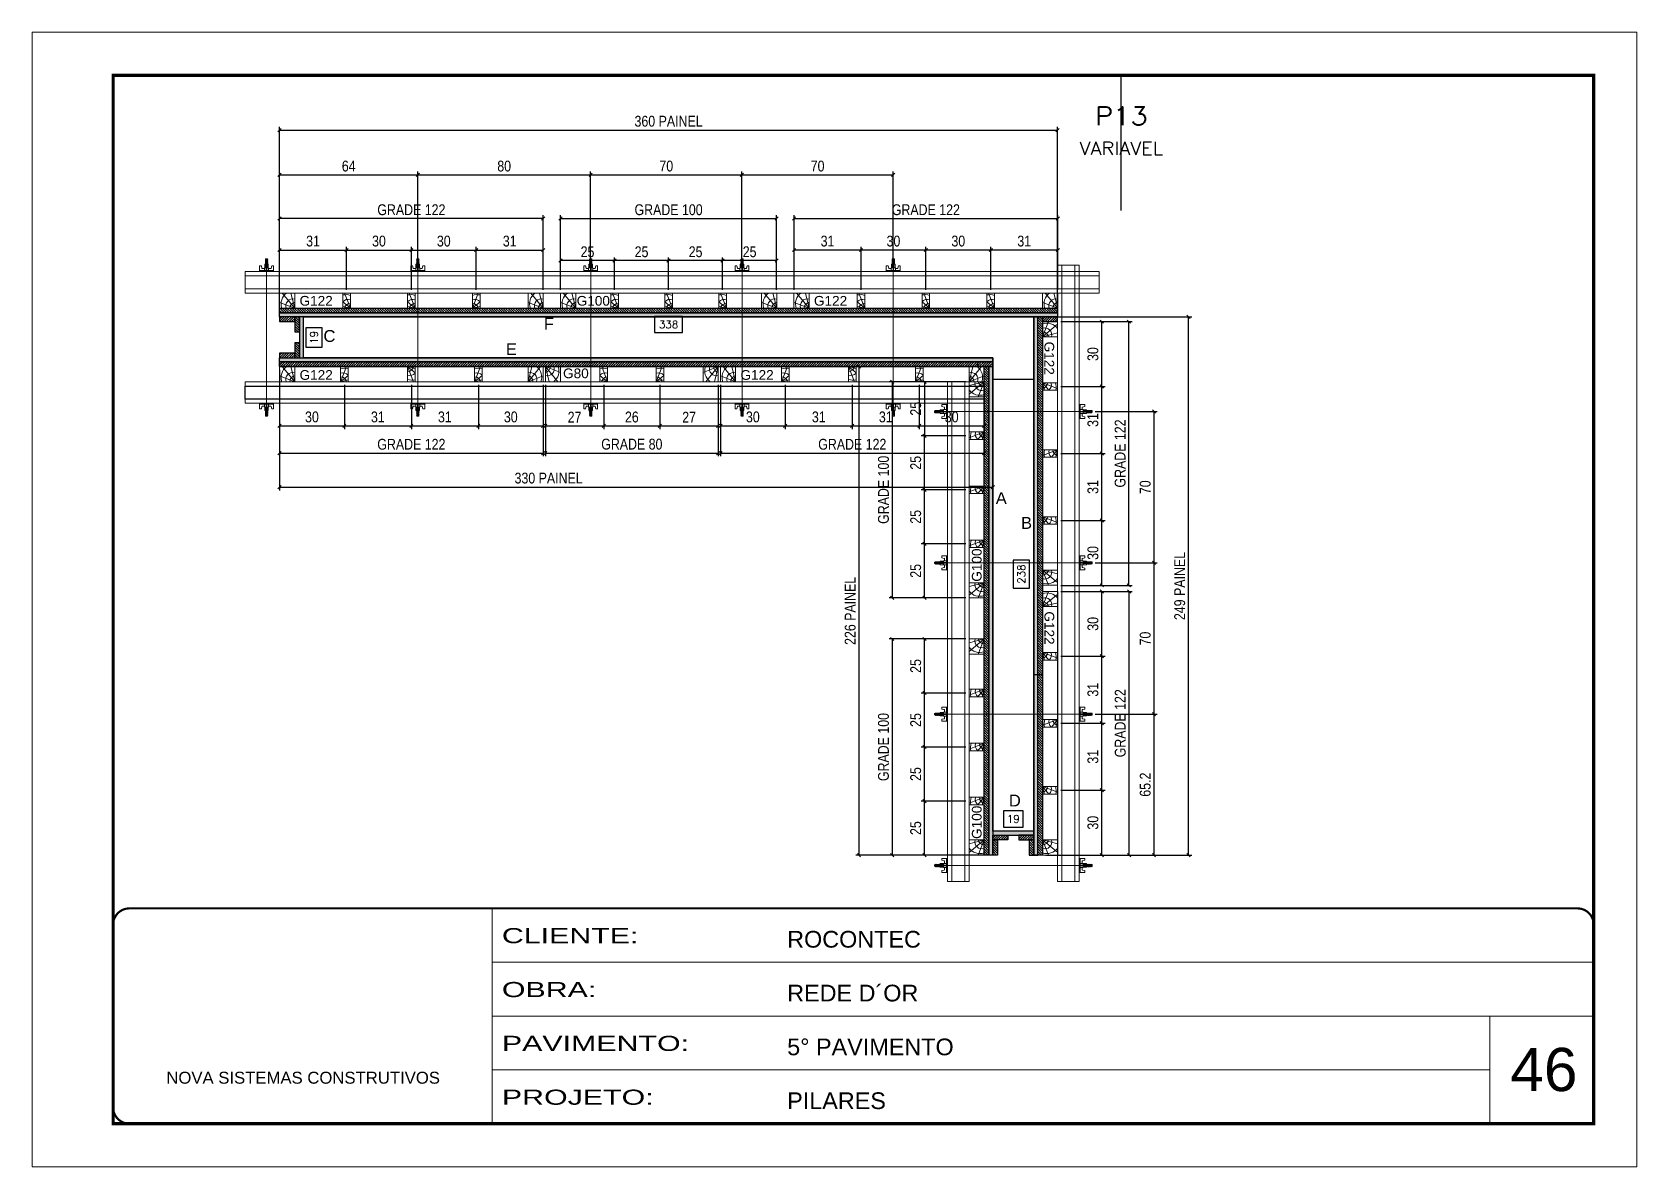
# Model space of a CAD drawing. Extents: x 28748 to 35002, y 14885 to 43501.
# Drawn here: x 30347 to 31832, y 29816 to 30866 of the extents above; entities that cross this region are included whole.
import ezdxf
from ezdxf.enums import TextEntityAlignment as Align

# ---------------------------------------------------------------- set-up
doc = ezdxf.new("R2010")
doc.units = 0
for name, pattern in [('CONTINUO', [0]), ('DASHED', [0.75, 0.5, -0.25]), ('HIDDEN', [0.375, 0.25, -0.125])]:
    doc.linetypes.add(name, pattern=pattern)
for name, color, linetype, lineweight in [('CARIMBO', 255, 'Continuous', 9), ('CONCRETO', 251, 'Continuous', 25), ('Folhas', 255, 'Continuous', 9), ('Hachura', 251, 'Continuous', 9), ('Madeira', 126, 'Continuous', 18), ('Perfil Metálico', 224, 'Continuous', 18), ('SARRAFO DE PRESSAO', 251, 'DASHED', 9), ('Texto Seção', 7, 'Continuous', 15)]:
    doc.layers.add(name, color=color, linetype=linetype, lineweight=lineweight)
for name, color, linetype in [('COTA', 241, 'Continuous'), ('MEIO_PONT', 93, 'Continuous'), ('Painéis', 200, 'Continuous'), ('SARRAFO', 251, 'Continuous'), ('Texto de Titulo', 7, 'Continuous'), ('Texto Qtd Sarr', 242, 'Continuous'), ('TEXTO_GERAL', 7, 'Continuous')]:
    doc.layers.add(name, color=color, linetype=linetype)
doc.styles.add('ARIAL', font='arial.ttf')
doc.styles.add('COTA TECNICA 2X', font='techl___.ttf', dxfattribs={"height": 10})
doc.styles.add('ROMANS', font='romans.shx')
doc.styles.add('SANSSERIF', font='sas_____.pfb')
doc.styles.add('Tecnologia', font='')
doc.styles.get('Tecnologia').set_extended_font_data('Forgotten Futurist')
doc.dimstyles.new('Cota Seção interna', dxfattribs={"dimtxt": 7, "dimasz": 6, "dimexe": 0.18, "dimexo": 2, "dimgap": -4, "dimtad": 3, "dimdec": 1, "dimlfac": 0.5, "dimzin": 12, "dimdsep": 46, "dimtxsty": 'ROMANS', "dimblk": 'ARCHTICK', "dimcen": 0.09, "dimse1": 1, "dimse2": 1, "dimsd1": 1, "dimsd2": 1, "dimclrd": 180, "dimclre": 5, "dimclrt": 1, "dimadec": 0, "dimazin": 3, "dimtfac": 1, "dimtdec": 1, "dimtofl": 0, "dimtmove": 0, "dimatfit": 3, "dimldrblk": 'ARCHTICK', "dimfxl": 1, "dimtolj": 1, "dimtzin": 0, "dimarcsym": 0})
doc.dimstyles.new('SECAO PILAR', dxfattribs={"dimtxt": 10, "dimasz": 3, "dimexe": 3, "dimexo": 3, "dimgap": 3, "dimtad": 1, "dimdec": 1, "dimlfac": 0.5, "dimzin": 12, "dimdsep": 46, "dimtxsty": 'COTA TECNICA 2X', "dimblk1": 'OBLIQUE', "dimblk2": 'OBLIQUE', "dimsah": 1, "dimcen": 0.9, "dimclrd": 256, "dimclre": 256, "dimclrt": 256, "dimadec": 1, "dimazin": 3, "dimtfac": 1, "dimtdec": 1, "dimtmove": 0, "dimatfit": 3, "dimfxl": 1, "dimtolj": 1, "dimtzin": 12, "dimarcsym": 0})
pattern_1 = [(315, (54808.0555, 20980.9747), (1.12253202, 1.12253202), [])]
pattern_2 = [(45, (41050.1992, 53014.7347), (-1.12253202, 1.12253202), [])]
pattern_3 = [(315, (54816.0555, 21247.9747), (1.12253202, 1.12253202), [])]

msp = doc.modelspace()

# ---------------------------------------------------------------- texts
at = {"layer": 'CARIMBO', "style": 'ARIAL'}
msp.add_text('46', height=40, dxfattribs=at).set_placement((31714.7, 29886.56))
at = {"layer": 'Texto Seção', "color": 0, "linetype": 'Continuous', "style": 'SANSSERIF'}
for s, p in [('G122', (30594.31, 30617.79)), ('G100', (30850.78, 30617.79)), ('G122', (31070.33, 30617.79))]:
    msp.add_text(s, height=9, dxfattribs=at).set_placement(p, align=Align.MIDDLE_LEFT)
for p in [(31220.97, 30357.87), (31220.97, 30119.87)]:
    msp.add_text('G100', height=9, rotation=90, dxfattribs=at).set_placement(p, align=Align.MIDDLE_LEFT)
at = {"layer": 'TEXTO_GERAL', "style": 'ARIAL'}
for s, p in [('F', (30825.11, 30596.58)), ('C', (30621.99, 30585.25)), ('E', (30790.31, 30573.07)), ('A', (31243.67, 30435.17)), ('B', (31267.02, 30412.27)), ('D', (31256.24, 30155.4))]:
    msp.add_text(s, height=11, dxfattribs=at).set_placement(p, align=Align.MIDDLE_CENTER)
at = {"layer": 'TEXTO_GERAL', "color": 0, "linetype": 'Continuous', "style": 'SANSSERIF'}
for p in [(31288.08, 30580.03), (31288.12, 30330.43)]:
    msp.add_text('G122', height=9, rotation=270, dxfattribs=at).set_placement(p, align=Align.MIDDLE_LEFT)
for s, p in [('G122', (30594.33, 30549.17)), ('G80', (30838.17, 30550.68)), ('G122', (31002.33, 30549.17))]:
    msp.add_text(s, height=9, dxfattribs=at).set_placement(p, align=Align.MIDDLE_LEFT)

# ---------------------------------------------------------------- blocks, each defined once
blk = doc.blocks.new('9999999999')
at = {"color": 30, "linetype": 'CONTINUO'}
for p, q in [((98564.6, 34230.2), (98564.6, 34429.4)), ((98564.6, 34379.6), (99584, 34379.6)), ((98564.6, 34329.8), (99488, 34329.8)), ((99584, 34329.8), (99488, 34329.8)), ((99488, 34329.8), (99488, 34230.2)), ((98564.6, 34280), (99488, 34280))]:
    blk.add_line(p, q, dxfattribs=at)
at = {"color": 30, "linetype": 'CONTINUO', "const_width": 2}
blk.add_lwpolyline([(99584, 34230.2), (99584, 34414.4, 0.414214), (99569, 34429.4), (98229, 34429.4, 0.414214), (98214, 34414.4), (98214, 34245.2, 0.414214), (98229, 34230.2), (99584, 34230.2)], format="xyb", dxfattribs=at)
at = {"layer": 'Folhas'}
blk.add_lwpolyline([(98139, 34190.2), (99624, 34190.2), (99624, 35240.2), (98139, 35240.2)], close=True, dxfattribs=at)
at = {"layer": 'Folhas', "color": 30, "const_width": 3}
blk.add_lwpolyline([(98214, 34230.2), (99584, 34230.2), (99584, 35200.2), (98214, 35200.2)], close=True, dxfattribs=at)
at = {"color": 7, "linetype": 'Continuous', "ltscale": 5, "style": 'ARIAL'}
for s, height, p in [('ROCONTEC', 15.48, (98837.7, 34393.1)), ('REDE D´OR', 15.48, (98837.7, 34343.3)), ('5° PAVIMENTO', 15.483, (98837.7, 34293.5)), ('NOVA SISTEMAS CONSTRUTIVOS', 11.059, (98263.2, 34267.2)), ('PILARES', 15.48, (98837.7, 34243.7))]:
    blk.add_text(s, height=height, dxfattribs=at).set_placement(p)
at = {"layer": 'Folhas', "color": 7, "style": 'Tecnologia', "width": 1.5}
for s, p in [('CLIENTE:', (98573.7, 34397.2)), ('OBRA:', (98573.7, 34347.3)), ('PAVIMENTO:', (98573.7, 34297.5)), ('PROJETO:', (98573.7, 34247.7))]:
    blk.add_text(s, height=14, dxfattribs=at).set_placement(p)
blk = doc.blocks.new('*D930')
at = {"layer": 'COTA', "color": 180, "lineweight": -2, "transparency": 16777216}
for p, q in [((30615.2, 30592.9), (30600.2, 30592.9)), ((30600.2, 30592.9), (30600.2, 30574.9)), ((30615.2, 30574.9), (30615.2, 30592.9)), ((30600.2, 30574.9), (30615.2, 30574.9))]:
    blk.add_line(p, q, dxfattribs=at)
at = {"layer": 'Defpoints', "color": 0, "transparency": 16777216}
for p in [(30598.2, 30602.9), (30598.2, 30564.9), (30619.2, 30564.9)]:
    blk.add_point(p, dxfattribs=at)
at = {"layer": 'COTA', "color": 1, "transparency": 16777216, "insert": (30607.7, 30583.9), "char_height": 7, "attachment_point": 5, "rotation": 90, "style": 'ROMANS'}
blk.add_mtext('\\A1;19', dxfattribs=at)
blk = doc.blocks.new('_ArchTick')
at = {"color": 0, "linetype": 'ByBlock', "const_width": 0.15}
blk.add_lwpolyline([(-0.5, -0.5), (0.5, 0.5)], dxfattribs=at)
blk = doc.blocks.new('*D931')
at = {"layer": 'COTA', "color": 180, "lineweight": -2, "transparency": 16777216}
for p, q in [((31263.8, 30145.9), (31245.8, 30145.9)), ((31245.8, 30145.9), (31245.8, 30130.9)), ((31263.8, 30130.9), (31263.8, 30145.9)), ((31245.8, 30130.9), (31263.8, 30130.9))]:
    blk.add_line(p, q, dxfattribs=at)
at = {"layer": 'Defpoints', "color": 0, "transparency": 16777216}
for p in [(31235.8, 30126.9), (31273.8, 30126.9), (31273.8, 30126.9)]:
    blk.add_point(p, dxfattribs=at)
at = {"layer": 'COTA', "color": 1, "transparency": 16777216, "insert": (31254.8, 30138.4), "char_height": 7, "attachment_point": 5, "style": 'ROMANS'}
blk.add_mtext('\\A1;19', dxfattribs=at)
blk = doc.blocks.new('*D1834')
at = {"layer": 'COTA', "color": 180, "lineweight": -2, "transparency": 16777216}
for p, q in [((30948.8, 30603.4), (30922.8, 30603.4)), ((30922.8, 30603.4), (30922.8, 30588.4)), ((30948.8, 30588.4), (30948.8, 30603.4)), ((30922.8, 30588.4), (30948.8, 30588.4))]:
    blk.add_line(p, q, dxfattribs=at)
at = {"layer": 'Defpoints', "color": 0, "transparency": 16777216}
for p in [(30597.8, 30602.9), (31273.8, 30602.9), (30597.8, 30584.4)]:
    blk.add_point(p, dxfattribs=at)
at = {"layer": 'COTA', "color": 1, "transparency": 16777216, "insert": (30935.8, 30595.9), "char_height": 7, "attachment_point": 5, "style": 'ROMANS'}
blk.add_mtext('\\A1;338', dxfattribs=at)
blk = doc.blocks.new('C')
at = {"layer": 'Hachura', "color": 0}
for p, q in [((0, 3.22), (0, -3.22)), ((0.45, 3.22), (0, 3.22)), ((0.46, 3.16), (0, 3.16)), ((0.46, 3.05), (0, 3.05)), ((0.46, 2.88), (0, 2.88)), ((0, 2.75), (0, -1.16)), ((0.46, 2.65), (0, 2.65)), ((0.46, 2.23), (0, 2.23)), ((0.46, 1.51), (0, 1.51)), ((0.39, 0.49), (0.17, 0.49)), ((0.45, -3.23), (0.45, 3.22)), ((0.45, 3.22), (2.58, 3.22)), ((1.74, 0.97), (0.45, 0.97)), ((1.45, 0.1), (0.45, 0.1)), ((1.35, 1.94), (1.35, 0.96)), ((2.58, 2.39), (1.47, 2.09)), ((1.74, -0.97), (1.74, 0.97)), ((1.74, 0.97), (1.74, 0.84)), ((1.74, 0.97), (1.74, 0.84)), ((1.74, 0.84), (3.35, 0.84)), ((3.35, 0.45), (1.74, 0.45)), ((2.58, 3.22), (2.58, 2.39)), ((3.32, 0.84), (3.32, -0.84)), ((3.35, 0.84), (3.35, -0.84)), ((3.68, 0.45), (3.35, 0.45)), ((3.84, -0.52), (3.35, 0.45)), ((3.35, 0.06), (3.67, -0.57)), ((3.68, 0.45), (4.16, -0.52)), ((3.72, 0.5), (4.25, -0.57)), ((4.37, -0.55), (3.83, 0.53)), ((4.15, 0.45), (3.93, 0.45)), ((4.42, -0.52), (3.93, 0.45)), ((4.15, 0.45), (4.26, 0.45)), ((4.26, 0.45), (4.74, -0.52)), ((4.3, 0.5), (4.83, -0.57)), ((4.95, -0.55), (4.41, 0.53)), ((4.51, 0.45), (4.84, 0.45)), ((5, -0.52), (4.51, 0.45)), ((4.84, 0.45), (5.32, -0.52)), ((4.88, 0.5), (5.41, -0.57)), ((5.53, -0.55), (4.99, 0.53)), ((5.58, -0.52), (5.09, 0.45)), ((5.42, 0.45), (5.09, 0.45)), ((5.58, -0.52), (5.09, 0.45)), ((5.42, 0.45), (5.74, -0.19)), ((5.46, 0.5), (5.74, -0.07)), ((5.74, 0.19), (5.57, 0.53)), ((5.74, 0.32), (5.68, 0.45)), ((5.68, 0.45), (5.74, 0.45)), ((5.74, 0.45), (5.9, 0.29)), ((5.74, 0.45), (5.74, -0.52)), ((5.9, -0.36), (5.9, 0.29)), ((0.45, 0), (0, 0)), ((0.46, -1.52), (0, -1.52)), ((0.46, -2.23), (0, -2.23)), ((0.46, -2.65), (0, -2.65)), ((0.46, -2.88), (0, -2.88)), ((0.46, -3.05), (0, -3.05)), ((0.46, -3.16), (0, -3.16)), ((0, -3.22), (2.57, -3.22)), ((0.08, -0.48), (0.29, -0.48)), ((0.29, -0.48), (0.4, -0.48)), ((0.45, 0), (0.45, -0.97)), ((0.45, -0.16), (1.45, -0.16)), ((0.45, -0.65), (0.45, -0.32)), ((0.45, -3.23), (0.45, -0.65)), ((0.45, -0.97), (1.74, -0.97)), ((1.35, -1.94), (1.35, -0.97)), ((2.58, -2.39), (1.47, -2.1)), ((3.35, -0.32), (1.74, -0.32)), ((3.35, -0.84), (1.74, -0.84)), ((2.58, -3.23), (2.58, -2.39)), ((3.35, -0.07), (3.58, -0.52)), ((3.35, -0.52), (3.58, -0.52)), ((3.84, -0.52), (4.16, -0.52)), ((4.42, -0.52), (4.74, -0.52)), ((4.63, -0.52), (4.74, -0.52)), ((5, -0.52), (5.32, -0.52)), ((5.58, -0.52), (5.74, -0.52)), ((5.74, -0.52), (5.9, -0.36)), ((5.74, -0.52), (5.74, -0.52))]:
    blk.add_line(p, q, dxfattribs=at)
for centre, radius, start, end in [((1.52, 1.94), 0.161, 104.74356, 180), ((1.44, -0.03), 0.129, 272.69497, 87.30503), ((3.81, 0.39), 0.143, 25.56881, 154.43119), ((4.39, 0.39), 0.143, 25.56881, 154.43119), ((4.97, 0.39), 0.143, 25.56881, 154.43119), ((5.55, 0.39), 0.143, 25.56881, 154.43119), ((0.17, -0.37), 0.174, 221.74404, 317.85924), ((1.52, -1.94), 0.161, 180, 255.25644), ((3.71, -0.4), 0.174, 222.14076, 318.25596), ((4.29, -0.4), 0.174, 222.14076, 318.25596), ((4.87, -0.4), 0.174, 222.14076, 318.25596), ((5.45, -0.4), 0.174, 222.14076, 318.25596), ((5.61, -0.4), 0.174, 317.85924, 318.25596)]:
    blk.add_arc(centre, radius, start, end, dxfattribs=at)
blk = doc.blocks.new('titulo1')
at = {"layer": 'Defpoints', "color": 252, "linetype": 'HIDDEN', "ltscale": 2}
blk.add_line((0, 0), (0, 125), dxfattribs=at)
at = {"layer": 'Defpoints', "style": 'ROMANS', "oblique": 15}
blk.add_attdef('FOLHA', text='', height=10, dxfattribs=at).set_placement((0, 15.6), align=Align.MIDDLE_CENTER)
at = {"layer": 'Texto Qtd Sarr', "color": 3, "style": 'ROMANS', "oblique": 15}
for tag, height, p in [('TITULO', 17, (0, 71.4)), ('SEÇÃO', 12, (0, 41.5))]:
    blk.add_attdef(tag, text='', height=height, dxfattribs=at).set_placement(p, align=Align.MIDDLE_CENTER)
blk = doc.blocks.new('_Oblique')
at = {"color": 0, "linetype": 'ByBlock', "lineweight": -2}
blk.add_line((-0.5, -0.5), (0.5, 0.5), dxfattribs=at)
blk = doc.blocks.new('*D1835')
at = {"layer": 'COTA', "lineweight": -2, "transparency": 16777216}
for p, q in [((30575.8, 30553.9), (30575.8, 30442.4)), ((31235.8, 30553.9), (31235.8, 30442.4)), ((30575.8, 30445.4), (31235.8, 30445.4))]:
    blk.add_line(p, q, dxfattribs=at)
at = {"layer": 'Defpoints', "color": 0, "transparency": 16777216}
for p in [(30575.8, 30556.9), (31235.8, 30556.9), (31235.8, 30445.4)]:
    blk.add_point(p, dxfattribs=at)
at = {"layer": 'COTA', "lineweight": -2, "transparency": 16777216, "xscale": 3, "yscale": 3, "zscale": 3, "rotation": 180}
blk.add_blockref('_Oblique', (30575.8, 30445.4), dxfattribs=at)
at = {"layer": 'COTA', "lineweight": -2, "transparency": 16777216, "xscale": 3, "yscale": 3, "zscale": 3}
blk.add_blockref('_Oblique', (31235.8, 30445.4), dxfattribs=at)
at = {"layer": 'COTA', "transparency": 16777216, "insert": (30824.8, 30453.7), "char_height": 10, "attachment_point": 5, "style": 'COTA TECNICA 2X'}
blk.add_mtext('\\A1;330 PAINEL', dxfattribs=at)
blk = doc.blocks.new('*D1836')
at = {"layer": 'COTA', "lineweight": -2, "transparency": 16777216}
for p, q in [((31284.8, 30602.9), (31419.9, 30602.9)), ((31416.9, 30104.9), (31416.9, 30602.9)), ((31284.9, 30104.9), (31419.9, 30104.9))]:
    blk.add_line(p, q, dxfattribs=at)
at = {"layer": 'Defpoints', "color": 0, "transparency": 16777216}
for p in [(31281.8, 30602.9), (31416.9, 30602.9), (31281.9, 30104.9)]:
    blk.add_point(p, dxfattribs=at)
at = {"layer": 'COTA', "lineweight": -2, "transparency": 16777216, "xscale": 3, "yscale": 3, "zscale": 3}
for p, rotation in [((31416.9, 30602.9), 90), ((31416.9, 30104.9), 270)]:
    blk.add_blockref('_Oblique', p, dxfattribs=dict(at, rotation=rotation))
at = {"layer": 'COTA', "transparency": 16777216, "insert": (31408.8, 30353.9), "char_height": 10, "attachment_point": 5, "rotation": 90, "style": 'COTA TECNICA 2X'}
blk.add_mtext('\\A1;249 PAINEL', dxfattribs=at)
blk = doc.blocks.new('*D1837')
at = {"layer": 'COTA', "lineweight": -2, "transparency": 16777216}
for p, q in [((31232.8, 30556.9), (31109, 30556.9)), ((31112, 30556.9), (31112, 30104.9)), ((31232.8, 30104.9), (31109, 30104.9))]:
    blk.add_line(p, q, dxfattribs=at)
at = {"layer": 'Defpoints', "color": 0, "transparency": 16777216}
for p in [(31235.8, 30556.9), (31112, 30104.9), (31235.8, 30104.9)]:
    blk.add_point(p, dxfattribs=at)
at = {"layer": 'COTA', "lineweight": -2, "transparency": 16777216, "xscale": 3, "yscale": 3, "zscale": 3}
for p, rotation in [((31112, 30556.9), 90), ((31112, 30104.9), 270)]:
    blk.add_blockref('_Oblique', p, dxfattribs=dict(at, rotation=rotation))
at = {"layer": 'COTA', "transparency": 16777216, "insert": (31103.9, 30330.9), "char_height": 10, "attachment_point": 5, "rotation": 90, "style": 'COTA TECNICA 2X'}
blk.add_mtext('\\A1;226 PAINEL', dxfattribs=at)
blk = doc.blocks.new('PONTALETE')
at = {"layer": 'Madeira'}
for q in [(2.71, 7), (7, 5.76), (7, 1.74)]:
    blk.add_line((0, 0), q, dxfattribs=at)
blk.add_lwpolyline([(0, 0), (7, 0), (7, 7), (0, 7)], close=True, dxfattribs=at)
for centre, radius, start, end in [((2.04, 0.06), 6.23, 37.28179, 109.09128), ((1.09, 0.9), 3.19, 343.60304, 109.98471), ((-0.21, -0.78), 3.09, 14.63219, 86.0383)]:
    blk.add_arc(centre, radius, start, end, dxfattribs=at)
blk = doc.blocks.new('MEIO PONTALETE')
at = {"layer": 'Madeira'}
for q in [(2.71, 7), (3.5, 2.88), (3.5, 0.87)]:
    blk.add_line((0, 0), q, dxfattribs=at)
blk.add_lwpolyline([(0, 0), (3.5, 0), (3.5, 7), (0, 7)], close=True, dxfattribs=at)
for centre, radius, start, end in [((2.04, 0.06), 6.23, 76.44987, 109.09128), ((1.09, 0.9), 3.19, 40.90626, 109.98471), ((-0.21, -0.78), 3.09, 14.63219, 86.0383)]:
    blk.add_arc(centre, radius, start, end, dxfattribs=at)
blk = doc.blocks.new('*D1779')
at = {"layer": 'COTA', "lineweight": -2, "transparency": 16777216}
for p, q in [((30575.8, 30539.9), (30575.8, 30499.1)), ((30635.8, 30539.9), (30635.8, 30499.1)), ((30575.8, 30502.1), (30635.8, 30502.1))]:
    blk.add_line(p, q, dxfattribs=at)
at = {"layer": 'Defpoints', "color": 0, "transparency": 16777216}
for p in [(30575.8, 30542.9), (30635.8, 30542.9), (30635.8, 30502.1)]:
    blk.add_point(p, dxfattribs=at)
at = {"layer": 'COTA', "lineweight": -2, "transparency": 16777216, "xscale": 3, "yscale": 3, "zscale": 3, "rotation": 180}
blk.add_blockref('_Oblique', (30575.8, 30502.1), dxfattribs=at)
at = {"layer": 'COTA', "lineweight": -2, "transparency": 16777216, "xscale": 3, "yscale": 3, "zscale": 3}
blk.add_blockref('_Oblique', (30635.8, 30502.1), dxfattribs=at)
at = {"layer": 'COTA', "transparency": 16777216, "insert": (30605.8, 30510.3), "char_height": 10, "attachment_point": 5, "style": 'COTA TECNICA 2X'}
blk.add_mtext('\\A1;30', dxfattribs=at)
blk = doc.blocks.new('*D1780')
at = {"layer": 'COTA', "lineweight": -2, "transparency": 16777216}
for p, q in [((30635.8, 30539.9), (30635.8, 30499.1)), ((30697.8, 30539.9), (30697.8, 30499.1)), ((30635.8, 30502.1), (30697.8, 30502.1))]:
    blk.add_line(p, q, dxfattribs=at)
at = {"layer": 'Defpoints', "color": 0, "transparency": 16777216}
for p in [(30635.8, 30542.9), (30697.8, 30542.9), (30697.8, 30502.1)]:
    blk.add_point(p, dxfattribs=at)
at = {"layer": 'COTA', "lineweight": -2, "transparency": 16777216, "xscale": 3, "yscale": 3, "zscale": 3, "rotation": 180}
blk.add_blockref('_Oblique', (30635.8, 30502.1), dxfattribs=at)
at = {"layer": 'COTA', "lineweight": -2, "transparency": 16777216, "xscale": 3, "yscale": 3, "zscale": 3}
blk.add_blockref('_Oblique', (30697.8, 30502.1), dxfattribs=at)
at = {"layer": 'COTA', "transparency": 16777216, "insert": (30666.8, 30510.3), "char_height": 10, "attachment_point": 5, "style": 'COTA TECNICA 2X'}
blk.add_mtext('\\A1;31', dxfattribs=at)
blk = doc.blocks.new('*D1781')
at = {"layer": 'COTA', "lineweight": -2, "transparency": 16777216}
for p, q in [((30697.8, 30539.9), (30697.8, 30499.1)), ((30759.8, 30539.9), (30759.8, 30499.1)), ((30697.8, 30502.1), (30759.8, 30502.1))]:
    blk.add_line(p, q, dxfattribs=at)
at = {"layer": 'Defpoints', "color": 0, "transparency": 16777216}
for p in [(30697.8, 30542.9), (30759.8, 30542.9), (30759.8, 30502.1)]:
    blk.add_point(p, dxfattribs=at)
at = {"layer": 'COTA', "lineweight": -2, "transparency": 16777216, "xscale": 3, "yscale": 3, "zscale": 3, "rotation": 180}
blk.add_blockref('_Oblique', (30697.8, 30502.1), dxfattribs=at)
at = {"layer": 'COTA', "lineweight": -2, "transparency": 16777216, "xscale": 3, "yscale": 3, "zscale": 3}
blk.add_blockref('_Oblique', (30759.8, 30502.1), dxfattribs=at)
at = {"layer": 'COTA', "transparency": 16777216, "insert": (30728.8, 30510.3), "char_height": 10, "attachment_point": 5, "style": 'COTA TECNICA 2X'}
blk.add_mtext('\\A1;31', dxfattribs=at)
blk = doc.blocks.new('*D1782')
at = {"layer": 'COTA', "lineweight": -2, "transparency": 16777216}
for p, q in [((30759.8, 30539.9), (30759.8, 30499.1)), ((30819.8, 30539.9), (30819.8, 30499.1)), ((30759.8, 30502.1), (30819.8, 30502.1))]:
    blk.add_line(p, q, dxfattribs=at)
at = {"layer": 'Defpoints', "color": 0, "transparency": 16777216}
for p in [(30759.8, 30542.9), (30819.8, 30542.9), (30819.8, 30502.1)]:
    blk.add_point(p, dxfattribs=at)
at = {"layer": 'COTA', "lineweight": -2, "transparency": 16777216, "xscale": 3, "yscale": 3, "zscale": 3, "rotation": 180}
blk.add_blockref('_Oblique', (30759.8, 30502.1), dxfattribs=at)
at = {"layer": 'COTA', "lineweight": -2, "transparency": 16777216, "xscale": 3, "yscale": 3, "zscale": 3}
blk.add_blockref('_Oblique', (30819.8, 30502.1), dxfattribs=at)
at = {"layer": 'COTA', "transparency": 16777216, "insert": (30789.8, 30510.3), "char_height": 10, "attachment_point": 5, "style": 'COTA TECNICA 2X'}
blk.add_mtext('\\A1;30', dxfattribs=at)
blk = doc.blocks.new('*D1783')
at = {"layer": 'COTA', "lineweight": -2, "transparency": 16777216}
for p, q in [((30575.8, 30539.9), (30575.8, 30473.9)), ((30819.8, 30539.9), (30819.8, 30473.9)), ((30575.8, 30476.9), (30819.8, 30476.9))]:
    blk.add_line(p, q, dxfattribs=at)
at = {"layer": 'Defpoints', "color": 0, "transparency": 16777216}
for p in [(30575.8, 30542.9), (30819.8, 30542.9), (30819.8, 30476.9)]:
    blk.add_point(p, dxfattribs=at)
at = {"layer": 'COTA', "lineweight": -2, "transparency": 16777216, "xscale": 3, "yscale": 3, "zscale": 3, "rotation": 180}
blk.add_blockref('_Oblique', (30575.8, 30476.9), dxfattribs=at)
at = {"layer": 'COTA', "lineweight": -2, "transparency": 16777216, "xscale": 3, "yscale": 3, "zscale": 3}
blk.add_blockref('_Oblique', (30819.8, 30476.9), dxfattribs=at)
at = {"layer": 'COTA', "transparency": 16777216, "insert": (30697.8, 30485), "char_height": 10, "attachment_point": 5, "style": 'COTA TECNICA 2X'}
blk.add_mtext('\\A1;GRADE 122', dxfattribs=at)
blk = doc.blocks.new('*D859')
at = {"layer": 'COTA', "lineweight": -2, "transparency": 16777216}
for p, q in [((30983.8, 30539.9), (30983.8, 30499.1)), ((31043.8, 30539.9), (31043.8, 30499.1)), ((30983.8, 30502.1), (31043.8, 30502.1))]:
    blk.add_line(p, q, dxfattribs=at)
at = {"layer": 'Defpoints', "color": 0, "transparency": 16777216}
for p in [(30983.8, 30542.9), (31043.8, 30542.9), (31043.8, 30502.1)]:
    blk.add_point(p, dxfattribs=at)
at = {"layer": 'COTA', "lineweight": -2, "transparency": 16777216, "xscale": 3, "yscale": 3, "zscale": 3, "rotation": 180}
blk.add_blockref('_Oblique', (30983.8, 30502.1), dxfattribs=at)
at = {"layer": 'COTA', "lineweight": -2, "transparency": 16777216, "xscale": 3, "yscale": 3, "zscale": 3}
blk.add_blockref('_Oblique', (31043.8, 30502.1), dxfattribs=at)
at = {"layer": 'COTA', "transparency": 16777216, "insert": (31013.8, 30510.3), "char_height": 10, "attachment_point": 5, "style": 'COTA TECNICA 2X'}
blk.add_mtext('\\A1;30', dxfattribs=at)
blk = doc.blocks.new('*D860')
at = {"layer": 'COTA', "lineweight": -2, "transparency": 16777216}
for p, q in [((31043.8, 30539.9), (31043.8, 30499.1)), ((31105.8, 30539.9), (31105.8, 30499.1)), ((31043.8, 30502.1), (31105.8, 30502.1))]:
    blk.add_line(p, q, dxfattribs=at)
at = {"layer": 'Defpoints', "color": 0, "transparency": 16777216}
for p in [(31043.8, 30542.9), (31105.8, 30542.9), (31105.8, 30502.1)]:
    blk.add_point(p, dxfattribs=at)
at = {"layer": 'COTA', "lineweight": -2, "transparency": 16777216, "xscale": 3, "yscale": 3, "zscale": 3, "rotation": 180}
blk.add_blockref('_Oblique', (31043.8, 30502.1), dxfattribs=at)
at = {"layer": 'COTA', "lineweight": -2, "transparency": 16777216, "xscale": 3, "yscale": 3, "zscale": 3}
blk.add_blockref('_Oblique', (31105.8, 30502.1), dxfattribs=at)
at = {"layer": 'COTA', "transparency": 16777216, "insert": (31074.8, 30510.3), "char_height": 10, "attachment_point": 5, "style": 'COTA TECNICA 2X'}
blk.add_mtext('\\A1;31', dxfattribs=at)
blk = doc.blocks.new('*D861')
at = {"layer": 'COTA', "lineweight": -2, "transparency": 16777216}
for p, q in [((31105.8, 30539.9), (31105.8, 30499.1)), ((31167.8, 30539.9), (31167.8, 30499.1)), ((31105.8, 30502.1), (31167.8, 30502.1))]:
    blk.add_line(p, q, dxfattribs=at)
at = {"layer": 'Defpoints', "color": 0, "transparency": 16777216}
for p in [(31105.8, 30542.9), (31167.8, 30542.9), (31167.8, 30502.1)]:
    blk.add_point(p, dxfattribs=at)
at = {"layer": 'COTA', "lineweight": -2, "transparency": 16777216, "xscale": 3, "yscale": 3, "zscale": 3, "rotation": 180}
blk.add_blockref('_Oblique', (31105.8, 30502.1), dxfattribs=at)
at = {"layer": 'COTA', "lineweight": -2, "transparency": 16777216, "xscale": 3, "yscale": 3, "zscale": 3}
blk.add_blockref('_Oblique', (31167.8, 30502.1), dxfattribs=at)
at = {"layer": 'COTA', "transparency": 16777216, "insert": (31136.8, 30510.3), "char_height": 10, "attachment_point": 5, "style": 'COTA TECNICA 2X'}
blk.add_mtext('\\A1;31', dxfattribs=at)
blk = doc.blocks.new('*D862')
at = {"layer": 'COTA', "lineweight": -2, "transparency": 16777216}
for p, q in [((31167.8, 30539.9), (31167.8, 30499.1)), ((31227.8, 30539.9), (31227.8, 30499.1)), ((31167.8, 30502.1), (31227.8, 30502.1))]:
    blk.add_line(p, q, dxfattribs=at)
at = {"layer": 'Defpoints', "color": 0, "transparency": 16777216}
for p in [(31167.8, 30542.9), (31227.8, 30542.9), (31227.8, 30502.1)]:
    blk.add_point(p, dxfattribs=at)
at = {"layer": 'COTA', "lineweight": -2, "transparency": 16777216, "xscale": 3, "yscale": 3, "zscale": 3, "rotation": 180}
blk.add_blockref('_Oblique', (31167.8, 30502.1), dxfattribs=at)
at = {"layer": 'COTA', "lineweight": -2, "transparency": 16777216, "xscale": 3, "yscale": 3, "zscale": 3}
blk.add_blockref('_Oblique', (31227.8, 30502.1), dxfattribs=at)
at = {"layer": 'COTA', "transparency": 16777216, "insert": (31197.8, 30510.3), "char_height": 10, "attachment_point": 5, "style": 'COTA TECNICA 2X'}
blk.add_mtext('\\A1;30', dxfattribs=at)
blk = doc.blocks.new('*D863')
at = {"layer": 'COTA', "lineweight": -2, "transparency": 16777216}
for p, q in [((30983.8, 30539.9), (30983.8, 30473.9)), ((31227.8, 30539.9), (31227.8, 30473.9)), ((30983.8, 30476.9), (31227.8, 30476.9))]:
    blk.add_line(p, q, dxfattribs=at)
at = {"layer": 'Defpoints', "color": 0, "transparency": 16777216}
for p in [(30983.8, 30542.9), (31227.8, 30542.9), (31227.8, 30476.9)]:
    blk.add_point(p, dxfattribs=at)
at = {"layer": 'COTA', "lineweight": -2, "transparency": 16777216, "xscale": 3, "yscale": 3, "zscale": 3, "rotation": 180}
blk.add_blockref('_Oblique', (30983.8, 30476.9), dxfattribs=at)
at = {"layer": 'COTA', "lineweight": -2, "transparency": 16777216, "xscale": 3, "yscale": 3, "zscale": 3}
blk.add_blockref('_Oblique', (31227.8, 30476.9), dxfattribs=at)
at = {"layer": 'COTA', "transparency": 16777216, "insert": (31105.8, 30485), "char_height": 10, "attachment_point": 5, "style": 'COTA TECNICA 2X'}
blk.add_mtext('\\A1;GRADE 122', dxfattribs=at)
blk = doc.blocks.new('*D864')
at = {"layer": 'COTA', "lineweight": -2, "transparency": 16777216}
for p, q in [((31298.9, 30164.9), (31339.7, 30164.9)), ((31336.7, 30104.9), (31336.7, 30164.9)), ((31298.9, 30104.9), (31339.7, 30104.9))]:
    blk.add_line(p, q, dxfattribs=at)
at = {"layer": 'Defpoints', "color": 0, "transparency": 16777216}
for p in [(31295.9, 30164.9), (31336.7, 30164.9), (31295.9, 30104.9)]:
    blk.add_point(p, dxfattribs=at)
at = {"layer": 'COTA', "lineweight": -2, "transparency": 16777216, "xscale": 3, "yscale": 3, "zscale": 3}
for p, rotation in [((31336.7, 30164.9), 90), ((31336.7, 30104.9), 270)]:
    blk.add_blockref('_Oblique', p, dxfattribs=dict(at, rotation=rotation))
at = {"layer": 'COTA', "transparency": 16777216, "insert": (31328.5, 30134.9), "char_height": 10, "attachment_point": 5, "rotation": 90, "style": 'COTA TECNICA 2X'}
blk.add_mtext('\\A1;30', dxfattribs=at)
blk = doc.blocks.new('*D865')
at = {"layer": 'COTA', "lineweight": -2, "transparency": 16777216}
for p, q in [((31298.9, 30226.9), (31339.7, 30226.9)), ((31336.7, 30164.9), (31336.7, 30226.9)), ((31298.9, 30164.9), (31339.7, 30164.9))]:
    blk.add_line(p, q, dxfattribs=at)
at = {"layer": 'Defpoints', "color": 0, "transparency": 16777216}
for p in [(31295.9, 30226.9), (31336.7, 30226.9), (31295.9, 30164.9)]:
    blk.add_point(p, dxfattribs=at)
at = {"layer": 'COTA', "lineweight": -2, "transparency": 16777216, "xscale": 3, "yscale": 3, "zscale": 3}
for p, rotation in [((31336.7, 30226.9), 90), ((31336.7, 30164.9), 270)]:
    blk.add_blockref('_Oblique', p, dxfattribs=dict(at, rotation=rotation))
at = {"layer": 'COTA', "transparency": 16777216, "insert": (31328.5, 30195.9), "char_height": 10, "attachment_point": 5, "rotation": 90, "style": 'COTA TECNICA 2X'}
blk.add_mtext('\\A1;31', dxfattribs=at)
blk = doc.blocks.new('*D866')
at = {"layer": 'COTA', "lineweight": -2, "transparency": 16777216}
for p, q in [((31298.9, 30288.9), (31339.7, 30288.9)), ((31336.7, 30226.9), (31336.7, 30288.9)), ((31298.9, 30226.9), (31339.7, 30226.9))]:
    blk.add_line(p, q, dxfattribs=at)
at = {"layer": 'Defpoints', "color": 0, "transparency": 16777216}
for p in [(31295.9, 30288.9), (31336.7, 30288.9), (31295.9, 30226.9)]:
    blk.add_point(p, dxfattribs=at)
at = {"layer": 'COTA', "lineweight": -2, "transparency": 16777216, "xscale": 3, "yscale": 3, "zscale": 3}
for p, rotation in [((31336.7, 30288.9), 90), ((31336.7, 30226.9), 270)]:
    blk.add_blockref('_Oblique', p, dxfattribs=dict(at, rotation=rotation))
at = {"layer": 'COTA', "transparency": 16777216, "insert": (31328.5, 30257.9), "char_height": 10, "attachment_point": 5, "rotation": 90, "style": 'COTA TECNICA 2X'}
blk.add_mtext('\\A1;31', dxfattribs=at)
blk = doc.blocks.new('*D867')
at = {"layer": 'COTA', "lineweight": -2, "transparency": 16777216}
for p, q in [((31298.9, 30348.9), (31339.7, 30348.9)), ((31336.7, 30288.9), (31336.7, 30348.9)), ((31298.9, 30288.9), (31339.7, 30288.9))]:
    blk.add_line(p, q, dxfattribs=at)
at = {"layer": 'Defpoints', "color": 0, "transparency": 16777216}
for p in [(31295.9, 30348.9), (31336.7, 30348.9), (31295.9, 30288.9)]:
    blk.add_point(p, dxfattribs=at)
at = {"layer": 'COTA', "lineweight": -2, "transparency": 16777216, "xscale": 3, "yscale": 3, "zscale": 3}
for p, rotation in [((31336.7, 30348.9), 90), ((31336.7, 30288.9), 270)]:
    blk.add_blockref('_Oblique', p, dxfattribs=dict(at, rotation=rotation))
at = {"layer": 'COTA', "transparency": 16777216, "insert": (31328.5, 30318.9), "char_height": 10, "attachment_point": 5, "rotation": 90, "style": 'COTA TECNICA 2X'}
blk.add_mtext('\\A1;30', dxfattribs=at)
blk = doc.blocks.new('*D868')
at = {"layer": 'COTA', "lineweight": -2, "transparency": 16777216}
for p, q in [((31298.9, 30348.9), (31364.9, 30348.9)), ((31361.9, 30104.9), (31361.9, 30348.9)), ((31298.9, 30104.9), (31364.9, 30104.9))]:
    blk.add_line(p, q, dxfattribs=at)
at = {"layer": 'Defpoints', "color": 0, "transparency": 16777216}
for p in [(31295.9, 30348.9), (31361.9, 30348.9), (31295.9, 30104.9)]:
    blk.add_point(p, dxfattribs=at)
at = {"layer": 'COTA', "lineweight": -2, "transparency": 16777216, "xscale": 3, "yscale": 3, "zscale": 3}
for p, rotation in [((31361.9, 30348.9), 90), ((31361.9, 30104.9), 270)]:
    blk.add_blockref('_Oblique', p, dxfattribs=dict(at, rotation=rotation))
at = {"layer": 'COTA', "transparency": 16777216, "insert": (31353.8, 30226.9), "char_height": 10, "attachment_point": 5, "rotation": 90, "style": 'COTA TECNICA 2X'}
blk.add_mtext('\\A1;GRADE 122', dxfattribs=at)
blk = doc.blocks.new('*D869')
at = {"layer": 'COTA', "lineweight": -2, "transparency": 16777216}
for p, q in [((31298.8, 30414.5), (31339.7, 30414.5)), ((31336.7, 30354.5), (31336.7, 30414.5)), ((31298.8, 30354.5), (31339.7, 30354.5))]:
    blk.add_line(p, q, dxfattribs=at)
at = {"layer": 'Defpoints', "color": 0, "transparency": 16777216}
for p in [(31295.8, 30414.5), (31336.7, 30414.5), (31295.8, 30354.5)]:
    blk.add_point(p, dxfattribs=at)
at = {"layer": 'COTA', "lineweight": -2, "transparency": 16777216, "xscale": 3, "yscale": 3, "zscale": 3}
for p, rotation in [((31336.7, 30414.5), 90), ((31336.7, 30354.5), 270)]:
    blk.add_blockref('_Oblique', p, dxfattribs=dict(at, rotation=rotation))
at = {"layer": 'COTA', "transparency": 16777216, "insert": (31328.5, 30384.5), "char_height": 10, "attachment_point": 5, "rotation": 90, "style": 'COTA TECNICA 2X'}
blk.add_mtext('\\A1;30', dxfattribs=at)
blk = doc.blocks.new('*D870')
at = {"layer": 'COTA', "lineweight": -2, "transparency": 16777216}
for p, q in [((31298.8, 30476.5), (31339.7, 30476.5)), ((31336.7, 30414.5), (31336.7, 30476.5)), ((31298.8, 30414.5), (31339.7, 30414.5))]:
    blk.add_line(p, q, dxfattribs=at)
at = {"layer": 'Defpoints', "color": 0, "transparency": 16777216}
for p in [(31295.8, 30476.5), (31336.7, 30476.5), (31295.8, 30414.5)]:
    blk.add_point(p, dxfattribs=at)
at = {"layer": 'COTA', "lineweight": -2, "transparency": 16777216, "xscale": 3, "yscale": 3, "zscale": 3}
for p, rotation in [((31336.7, 30476.5), 90), ((31336.7, 30414.5), 270)]:
    blk.add_blockref('_Oblique', p, dxfattribs=dict(at, rotation=rotation))
at = {"layer": 'COTA', "transparency": 16777216, "insert": (31328.5, 30445.5), "char_height": 10, "attachment_point": 5, "rotation": 90, "style": 'COTA TECNICA 2X'}
blk.add_mtext('\\A1;31', dxfattribs=at)
blk = doc.blocks.new('*D871')
at = {"layer": 'COTA', "lineweight": -2, "transparency": 16777216}
for p, q in [((31298.8, 30538.5), (31339.7, 30538.5)), ((31336.7, 30476.5), (31336.7, 30538.5)), ((31298.8, 30476.5), (31339.7, 30476.5))]:
    blk.add_line(p, q, dxfattribs=at)
at = {"layer": 'Defpoints', "color": 0, "transparency": 16777216}
for p in [(31295.8, 30538.5), (31336.7, 30538.5), (31295.8, 30476.5)]:
    blk.add_point(p, dxfattribs=at)
at = {"layer": 'COTA', "lineweight": -2, "transparency": 16777216, "xscale": 3, "yscale": 3, "zscale": 3}
for p, rotation in [((31336.7, 30538.5), 90), ((31336.7, 30476.5), 270)]:
    blk.add_blockref('_Oblique', p, dxfattribs=dict(at, rotation=rotation))
at = {"layer": 'COTA', "transparency": 16777216, "insert": (31328.5, 30507.5), "char_height": 10, "attachment_point": 5, "rotation": 90, "style": 'COTA TECNICA 2X'}
blk.add_mtext('\\A1;31', dxfattribs=at)
blk = doc.blocks.new('*D872')
at = {"layer": 'COTA', "lineweight": -2, "transparency": 16777216}
for p, q in [((31298.8, 30598.5), (31339.7, 30598.5)), ((31336.7, 30538.5), (31336.7, 30598.5)), ((31298.8, 30538.5), (31339.7, 30538.5))]:
    blk.add_line(p, q, dxfattribs=at)
at = {"layer": 'Defpoints', "color": 0, "transparency": 16777216}
for p in [(31295.8, 30598.5), (31336.7, 30598.5), (31295.8, 30538.5)]:
    blk.add_point(p, dxfattribs=at)
at = {"layer": 'COTA', "lineweight": -2, "transparency": 16777216, "xscale": 3, "yscale": 3, "zscale": 3}
for p, rotation in [((31336.7, 30598.5), 90), ((31336.7, 30538.5), 270)]:
    blk.add_blockref('_Oblique', p, dxfattribs=dict(at, rotation=rotation))
at = {"layer": 'COTA', "transparency": 16777216, "insert": (31328.5, 30568.5), "char_height": 10, "attachment_point": 5, "rotation": 90, "style": 'COTA TECNICA 2X'}
blk.add_mtext('\\A1;30', dxfattribs=at)
blk = doc.blocks.new('*D873')
at = {"layer": 'COTA', "lineweight": -2, "transparency": 16777216}
for p, q in [((31298.8, 30598.5), (31364.8, 30598.5)), ((31361.8, 30354.5), (31361.8, 30598.5)), ((31298.8, 30354.5), (31364.8, 30354.5))]:
    blk.add_line(p, q, dxfattribs=at)
at = {"layer": 'Defpoints', "color": 0, "transparency": 16777216}
for p in [(31295.8, 30598.5), (31361.8, 30598.5), (31295.8, 30354.5)]:
    blk.add_point(p, dxfattribs=at)
at = {"layer": 'COTA', "lineweight": -2, "transparency": 16777216, "xscale": 3, "yscale": 3, "zscale": 3}
for p, rotation in [((31361.8, 30598.5), 90), ((31361.8, 30354.5), 270)]:
    blk.add_blockref('_Oblique', p, dxfattribs=dict(at, rotation=rotation))
at = {"layer": 'COTA', "transparency": 16777216, "insert": (31353.7, 30476.5), "char_height": 10, "attachment_point": 5, "rotation": 90, "style": 'COTA TECNICA 2X'}
blk.add_mtext('\\A1;GRADE 122', dxfattribs=at)
blk = doc.blocks.new('*D1784')
at = {"layer": 'COTA', "lineweight": -2, "transparency": 16777216}
for p, q in [((31210.8, 30154.9), (31169.6, 30154.9)), ((31172.6, 30104.9), (31172.6, 30154.9)), ((31210.8, 30104.9), (31169.6, 30104.9))]:
    blk.add_line(p, q, dxfattribs=at)
at = {"layer": 'Defpoints', "color": 0, "transparency": 16777216}
for p in [(31172.6, 30154.9), (31213.8, 30154.9), (31213.8, 30104.9)]:
    blk.add_point(p, dxfattribs=at)
at = {"layer": 'COTA', "lineweight": -2, "transparency": 16777216, "xscale": 3, "yscale": 3, "zscale": 3}
for p, rotation in [((31172.6, 30154.9), 90), ((31172.6, 30104.9), 270)]:
    blk.add_blockref('_Oblique', p, dxfattribs=dict(at, rotation=rotation))
at = {"layer": 'COTA', "transparency": 16777216, "insert": (31164.5, 30129.9), "char_height": 10, "attachment_point": 5, "rotation": 90, "style": 'COTA TECNICA 2X'}
blk.add_mtext('\\A1;25', dxfattribs=at)
blk = doc.blocks.new('*D1785')
at = {"layer": 'COTA', "lineweight": -2, "transparency": 16777216}
for p, q in [((31210.8, 30204.9), (31169.6, 30204.9)), ((31172.6, 30154.9), (31172.6, 30204.9)), ((31210.8, 30154.9), (31169.6, 30154.9))]:
    blk.add_line(p, q, dxfattribs=at)
at = {"layer": 'Defpoints', "color": 0, "transparency": 16777216}
for p in [(31172.6, 30204.9), (31213.8, 30204.9), (31213.8, 30154.9)]:
    blk.add_point(p, dxfattribs=at)
at = {"layer": 'COTA', "lineweight": -2, "transparency": 16777216, "xscale": 3, "yscale": 3, "zscale": 3}
for p, rotation in [((31172.6, 30204.9), 90), ((31172.6, 30154.9), 270)]:
    blk.add_blockref('_Oblique', p, dxfattribs=dict(at, rotation=rotation))
at = {"layer": 'COTA', "transparency": 16777216, "insert": (31164.5, 30179.9), "char_height": 10, "attachment_point": 5, "rotation": 90, "style": 'COTA TECNICA 2X'}
blk.add_mtext('\\A1;25', dxfattribs=at)
blk = doc.blocks.new('*D1786')
at = {"layer": 'COTA', "linetype": 'ByBlock', "lineweight": -2, "transparency": 16777216}
for p, q in [((31210.8, 30254.9), (31169.6, 30254.9)), ((31172.6, 30204.9), (31172.6, 30254.9)), ((31210.8, 30204.9), (31169.6, 30204.9))]:
    blk.add_line(p, q, dxfattribs=at)
at = {"layer": 'Defpoints', "color": 0, "linetype": 'ByBlock', "transparency": 16777216}
for p in [(31172.6, 30254.9), (31213.8, 30254.9), (31213.8, 30204.9)]:
    blk.add_point(p, dxfattribs=at)
at = {"layer": 'COTA', "linetype": 'ByBlock', "lineweight": -2, "transparency": 16777216, "xscale": 3, "yscale": 3, "zscale": 3}
for p, rotation in [((31172.6, 30254.9), 90), ((31172.6, 30204.9), 270)]:
    blk.add_blockref('_Oblique', p, dxfattribs=dict(at, rotation=rotation))
at = {"layer": 'COTA', "linetype": 'ByBlock', "transparency": 16777216, "insert": (31164.5, 30229.9), "char_height": 10, "attachment_point": 5, "rotation": 90, "style": 'COTA TECNICA 2X'}
blk.add_mtext('\\A1;25', dxfattribs=at)
blk = doc.blocks.new('*D1787')
at = {"layer": 'COTA', "linetype": 'ByBlock', "lineweight": -2, "transparency": 16777216}
for p, q in [((31210.8, 30304.9), (31169.6, 30304.9)), ((31172.6, 30254.9), (31172.6, 30304.9)), ((31210.8, 30254.9), (31169.6, 30254.9))]:
    blk.add_line(p, q, dxfattribs=at)
at = {"layer": 'Defpoints', "color": 0, "linetype": 'ByBlock', "transparency": 16777216}
for p in [(31172.6, 30304.9), (31213.8, 30304.9), (31213.8, 30254.9)]:
    blk.add_point(p, dxfattribs=at)
at = {"layer": 'COTA', "linetype": 'ByBlock', "lineweight": -2, "transparency": 16777216, "xscale": 3, "yscale": 3, "zscale": 3}
for p, rotation in [((31172.6, 30304.9), 90), ((31172.6, 30254.9), 270)]:
    blk.add_blockref('_Oblique', p, dxfattribs=dict(at, rotation=rotation))
at = {"layer": 'COTA', "linetype": 'ByBlock', "transparency": 16777216, "insert": (31164.5, 30279.9), "char_height": 10, "attachment_point": 5, "rotation": 90, "style": 'COTA TECNICA 2X'}
blk.add_mtext('\\A1;25', dxfattribs=at)
blk = doc.blocks.new('*D1788')
at = {"layer": 'COTA', "linetype": 'ByBlock', "lineweight": -2, "transparency": 16777216}
for p, q in [((31210.8, 30392.9), (31169.6, 30392.9)), ((31172.6, 30342.9), (31172.6, 30392.9)), ((31210.8, 30342.9), (31169.6, 30342.9))]:
    blk.add_line(p, q, dxfattribs=at)
at = {"layer": 'Defpoints', "color": 0, "linetype": 'ByBlock', "transparency": 16777216}
for p in [(31172.6, 30392.9), (31213.8, 30392.9), (31213.8, 30342.9)]:
    blk.add_point(p, dxfattribs=at)
at = {"layer": 'COTA', "linetype": 'ByBlock', "lineweight": -2, "transparency": 16777216, "xscale": 3, "yscale": 3, "zscale": 3}
for p, rotation in [((31172.6, 30392.9), 90), ((31172.6, 30342.9), 270)]:
    blk.add_blockref('_Oblique', p, dxfattribs=dict(at, rotation=rotation))
at = {"layer": 'COTA', "linetype": 'ByBlock', "transparency": 16777216, "insert": (31164.5, 30367.9), "char_height": 10, "attachment_point": 5, "rotation": 90, "style": 'COTA TECNICA 2X'}
blk.add_mtext('\\A1;25', dxfattribs=at)
blk = doc.blocks.new('*D1789')
at = {"layer": 'COTA', "linetype": 'ByBlock', "lineweight": -2, "transparency": 16777216}
for p, q in [((31210.8, 30442.9), (31169.6, 30442.9)), ((31172.6, 30392.9), (31172.6, 30442.9)), ((31210.8, 30392.9), (31169.6, 30392.9))]:
    blk.add_line(p, q, dxfattribs=at)
at = {"layer": 'Defpoints', "color": 0, "linetype": 'ByBlock', "transparency": 16777216}
for p in [(31172.6, 30442.9), (31213.8, 30442.9), (31213.8, 30392.9)]:
    blk.add_point(p, dxfattribs=at)
at = {"layer": 'COTA', "linetype": 'ByBlock', "lineweight": -2, "transparency": 16777216, "xscale": 3, "yscale": 3, "zscale": 3}
for p, rotation in [((31172.6, 30442.9), 90), ((31172.6, 30392.9), 270)]:
    blk.add_blockref('_Oblique', p, dxfattribs=dict(at, rotation=rotation))
at = {"layer": 'COTA', "linetype": 'ByBlock', "transparency": 16777216, "insert": (31164.5, 30417.9), "char_height": 10, "attachment_point": 5, "rotation": 90, "style": 'COTA TECNICA 2X'}
blk.add_mtext('\\A1;25', dxfattribs=at)
blk = doc.blocks.new('*D1790')
at = {"layer": 'COTA', "linetype": 'ByBlock', "lineweight": -2, "transparency": 16777216}
for p, q in [((31210.8, 30492.9), (31169.6, 30492.9)), ((31172.6, 30442.9), (31172.6, 30492.9)), ((31210.8, 30442.9), (31169.6, 30442.9))]:
    blk.add_line(p, q, dxfattribs=at)
at = {"layer": 'Defpoints', "color": 0, "linetype": 'ByBlock', "transparency": 16777216}
for p in [(31172.6, 30492.9), (31213.8, 30492.9), (31213.8, 30442.9)]:
    blk.add_point(p, dxfattribs=at)
at = {"layer": 'COTA', "linetype": 'ByBlock', "lineweight": -2, "transparency": 16777216, "xscale": 3, "yscale": 3, "zscale": 3}
for p, rotation in [((31172.6, 30492.9), 90), ((31172.6, 30442.9), 270)]:
    blk.add_blockref('_Oblique', p, dxfattribs=dict(at, rotation=rotation))
at = {"layer": 'COTA', "linetype": 'ByBlock', "transparency": 16777216, "insert": (31164.5, 30467.9), "char_height": 10, "attachment_point": 5, "rotation": 90, "style": 'COTA TECNICA 2X'}
blk.add_mtext('\\A1;25', dxfattribs=at)
blk = doc.blocks.new('*D1791')
at = {"layer": 'COTA', "linetype": 'ByBlock', "lineweight": -2, "transparency": 16777216}
for p, q in [((31210.8, 30542.9), (31169.6, 30542.9)), ((31172.6, 30542.9), (31172.6, 30492.9)), ((31210.8, 30492.9), (31169.6, 30492.9))]:
    blk.add_line(p, q, dxfattribs=at)
at = {"layer": 'Defpoints', "color": 0, "linetype": 'ByBlock', "transparency": 16777216}
for p in [(31213.8, 30542.9), (31172.6, 30492.9), (31213.8, 30492.9)]:
    blk.add_point(p, dxfattribs=at)
at = {"layer": 'COTA', "linetype": 'ByBlock', "lineweight": -2, "transparency": 16777216, "xscale": 3, "yscale": 3, "zscale": 3}
for p, rotation in [((31172.6, 30542.9), 90), ((31172.6, 30492.9), 270)]:
    blk.add_blockref('_Oblique', p, dxfattribs=dict(at, rotation=rotation))
at = {"layer": 'COTA', "linetype": 'ByBlock', "transparency": 16777216, "insert": (31164.5, 30517.9), "char_height": 10, "attachment_point": 5, "rotation": 90, "style": 'COTA TECNICA 2X'}
blk.add_mtext('\\A1;25', dxfattribs=at)
blk = doc.blocks.new('*D1792')
at = {"layer": 'COTA', "lineweight": -2, "transparency": 16777216}
for p, q in [((31210.8, 30304.9), (31139.8, 30304.9)), ((31142.8, 30304.9), (31142.8, 30104.9)), ((31210.8, 30104.9), (31139.8, 30104.9))]:
    blk.add_line(p, q, dxfattribs=at)
at = {"layer": 'Defpoints', "color": 0, "transparency": 16777216}
for p in [(31213.8, 30304.9), (31142.8, 30104.9), (31213.8, 30104.9)]:
    blk.add_point(p, dxfattribs=at)
at = {"layer": 'COTA', "lineweight": -2, "transparency": 16777216, "xscale": 3, "yscale": 3, "zscale": 3}
for p, rotation in [((31142.8, 30304.9), 90), ((31142.8, 30104.9), 270)]:
    blk.add_blockref('_Oblique', p, dxfattribs=dict(at, rotation=rotation))
at = {"layer": 'COTA', "transparency": 16777216, "insert": (31134.7, 30204.9), "char_height": 10, "attachment_point": 5, "rotation": 90, "style": 'COTA TECNICA 2X'}
blk.add_mtext('\\A1;GRADE 100', dxfattribs=at)
blk = doc.blocks.new('*D1793')
at = {"layer": 'COTA', "lineweight": -2, "transparency": 16777216}
for p, q in [((31330.6, 30235.3), (31388, 30235.3)), ((31385, 30104.9), (31385, 30235.3)), ((31298.9, 30104.9), (31388, 30104.9))]:
    blk.add_line(p, q, dxfattribs=at)
at = {"layer": 'Defpoints', "color": 0, "transparency": 16777216}
for p in [(31327.6, 30235.3), (31385, 30235.3), (31295.9, 30104.9)]:
    blk.add_point(p, dxfattribs=at)
at = {"layer": 'COTA', "lineweight": -2, "transparency": 16777216, "xscale": 3, "yscale": 3, "zscale": 3}
for p, rotation in [((31385, 30235.3), 90), ((31385, 30104.9), 270)]:
    blk.add_blockref('_Oblique', p, dxfattribs=dict(at, rotation=rotation))
at = {"layer": 'COTA', "transparency": 16777216, "insert": (31376.9, 30170.1), "char_height": 10, "attachment_point": 5, "rotation": 90, "style": 'COTA TECNICA 2X'}
blk.add_mtext('\\A1;65.2', dxfattribs=at)
blk = doc.blocks.new('*D1794')
at = {"layer": 'COTA', "linetype": 'ByBlock', "lineweight": -2, "transparency": 16777216}
for p, q in [((31330.6, 30375.3), (31388, 30375.3)), ((31385, 30235.3), (31385, 30375.3)), ((31330.6, 30235.3), (31388, 30235.3))]:
    blk.add_line(p, q, dxfattribs=at)
at = {"layer": 'Defpoints', "color": 0, "linetype": 'ByBlock', "transparency": 16777216}
for p in [(31327.6, 30375.3), (31385, 30375.3), (31327.6, 30235.3)]:
    blk.add_point(p, dxfattribs=at)
at = {"layer": 'COTA', "linetype": 'ByBlock', "lineweight": -2, "transparency": 16777216, "xscale": 3, "yscale": 3, "zscale": 3}
for p, rotation in [((31385, 30375.3), 90), ((31385, 30235.3), 270)]:
    blk.add_blockref('_Oblique', p, dxfattribs=dict(at, rotation=rotation))
at = {"layer": 'COTA', "linetype": 'ByBlock', "transparency": 16777216, "insert": (31376.9, 30305.3), "char_height": 10, "attachment_point": 5, "rotation": 90, "style": 'COTA TECNICA 2X'}
blk.add_mtext('\\A1;70', dxfattribs=at)
blk = doc.blocks.new('*D1795')
at = {"layer": 'COTA', "linetype": 'ByBlock', "lineweight": -2, "transparency": 16777216}
for p, q in [((31330.6, 30515.3), (31388, 30515.3)), ((31385, 30375.3), (31385, 30515.3)), ((31330.6, 30375.3), (31388, 30375.3))]:
    blk.add_line(p, q, dxfattribs=at)
at = {"layer": 'Defpoints', "color": 0, "linetype": 'ByBlock', "transparency": 16777216}
for p in [(31327.6, 30515.3), (31385, 30515.3), (31327.6, 30375.3)]:
    blk.add_point(p, dxfattribs=at)
at = {"layer": 'COTA', "linetype": 'ByBlock', "lineweight": -2, "transparency": 16777216, "xscale": 3, "yscale": 3, "zscale": 3}
for p, rotation in [((31385, 30515.3), 90), ((31385, 30375.3), 270)]:
    blk.add_blockref('_Oblique', p, dxfattribs=dict(at, rotation=rotation))
at = {"layer": 'COTA', "linetype": 'ByBlock', "transparency": 16777216, "insert": (31376.9, 30445.3), "char_height": 10, "attachment_point": 5, "rotation": 90, "style": 'COTA TECNICA 2X'}
blk.add_mtext('\\A1;70', dxfattribs=at)
blk = doc.blocks.new('*D1796')
at = {"layer": 'COTA', "lineweight": -2, "transparency": 16777216}
for p, q in [((31233.9, 30627.9), (31233.9, 30667.8)), ((31295.9, 30627.9), (31295.9, 30667.8)), ((31295.9, 30664.8), (31233.9, 30664.8))]:
    blk.add_line(p, q, dxfattribs=at)
at = {"layer": 'Defpoints', "color": 0, "transparency": 16777216}
for p in [(31233.9, 30664.8), (31233.9, 30624.9), (31295.9, 30624.9)]:
    blk.add_point(p, dxfattribs=at)
at = {"layer": 'COTA', "lineweight": -2, "transparency": 16777216, "xscale": 3, "yscale": 3, "zscale": 3, "rotation": 180}
blk.add_blockref('_Oblique', (31233.9, 30664.8), dxfattribs=at)
at = {"layer": 'COTA', "lineweight": -2, "transparency": 16777216, "xscale": 3, "yscale": 3, "zscale": 3}
blk.add_blockref('_Oblique', (31295.9, 30664.8), dxfattribs=at)
at = {"layer": 'COTA', "transparency": 16777216, "insert": (31264.9, 30673), "char_height": 10, "attachment_point": 5, "style": 'COTA TECNICA 2X'}
blk.add_mtext('\\A1;31', dxfattribs=at)
blk = doc.blocks.new('*D1797')
at = {"layer": 'COTA', "lineweight": -2, "transparency": 16777216}
for p, q in [((31173.9, 30627.9), (31173.9, 30667.8)), ((31233.9, 30627.9), (31233.9, 30667.8)), ((31233.9, 30664.8), (31173.9, 30664.8))]:
    blk.add_line(p, q, dxfattribs=at)
at = {"layer": 'Defpoints', "color": 0, "transparency": 16777216}
for p in [(31173.9, 30664.8), (31173.9, 30624.9), (31233.9, 30624.9)]:
    blk.add_point(p, dxfattribs=at)
at = {"layer": 'COTA', "lineweight": -2, "transparency": 16777216, "xscale": 3, "yscale": 3, "zscale": 3, "rotation": 180}
blk.add_blockref('_Oblique', (31173.9, 30664.8), dxfattribs=at)
at = {"layer": 'COTA', "lineweight": -2, "transparency": 16777216, "xscale": 3, "yscale": 3, "zscale": 3}
blk.add_blockref('_Oblique', (31233.9, 30664.8), dxfattribs=at)
at = {"layer": 'COTA', "transparency": 16777216, "insert": (31203.9, 30673), "char_height": 10, "attachment_point": 5, "style": 'COTA TECNICA 2X'}
blk.add_mtext('\\A1;30', dxfattribs=at)
blk = doc.blocks.new('*D1798')
at = {"layer": 'COTA', "lineweight": -2, "transparency": 16777216}
for p, q in [((31113.9, 30627.9), (31113.9, 30667.8)), ((31173.9, 30627.9), (31173.9, 30667.8)), ((31173.9, 30664.8), (31113.9, 30664.8))]:
    blk.add_line(p, q, dxfattribs=at)
at = {"layer": 'Defpoints', "color": 0, "transparency": 16777216}
for p in [(31113.9, 30664.8), (31113.9, 30624.9), (31173.9, 30624.9)]:
    blk.add_point(p, dxfattribs=at)
at = {"layer": 'COTA', "lineweight": -2, "transparency": 16777216, "xscale": 3, "yscale": 3, "zscale": 3, "rotation": 180}
blk.add_blockref('_Oblique', (31113.9, 30664.8), dxfattribs=at)
at = {"layer": 'COTA', "lineweight": -2, "transparency": 16777216, "xscale": 3, "yscale": 3, "zscale": 3}
blk.add_blockref('_Oblique', (31173.9, 30664.8), dxfattribs=at)
at = {"layer": 'COTA', "transparency": 16777216, "insert": (31143.9, 30673), "char_height": 10, "attachment_point": 5, "style": 'COTA TECNICA 2X'}
blk.add_mtext('\\A1;30', dxfattribs=at)
blk = doc.blocks.new('*D1799')
at = {"layer": 'COTA', "lineweight": -2, "transparency": 16777216}
for p, q in [((31051.9, 30627.9), (31051.9, 30667.8)), ((31113.9, 30627.9), (31113.9, 30667.8)), ((31113.9, 30664.8), (31051.9, 30664.8))]:
    blk.add_line(p, q, dxfattribs=at)
at = {"layer": 'Defpoints', "color": 0, "transparency": 16777216}
for p in [(31051.9, 30664.8), (31051.9, 30624.9), (31113.9, 30624.9)]:
    blk.add_point(p, dxfattribs=at)
at = {"layer": 'COTA', "lineweight": -2, "transparency": 16777216, "xscale": 3, "yscale": 3, "zscale": 3, "rotation": 180}
blk.add_blockref('_Oblique', (31051.9, 30664.8), dxfattribs=at)
at = {"layer": 'COTA', "lineweight": -2, "transparency": 16777216, "xscale": 3, "yscale": 3, "zscale": 3}
blk.add_blockref('_Oblique', (31113.9, 30664.8), dxfattribs=at)
at = {"layer": 'COTA', "transparency": 16777216, "insert": (31082.9, 30673), "char_height": 10, "attachment_point": 5, "style": 'COTA TECNICA 2X'}
blk.add_mtext('\\A1;31', dxfattribs=at)
blk = doc.blocks.new('*D1800')
at = {"layer": 'COTA', "lineweight": -2, "transparency": 16777216}
for p, q in [((31051.9, 30627.9), (31051.9, 30696.9)), ((31295.9, 30627.9), (31295.9, 30696.9)), ((31051.9, 30693.9), (31295.9, 30693.9))]:
    blk.add_line(p, q, dxfattribs=at)
at = {"layer": 'Defpoints', "color": 0, "transparency": 16777216}
for p in [(31295.9, 30693.9), (31051.9, 30624.9), (31295.9, 30624.9)]:
    blk.add_point(p, dxfattribs=at)
at = {"layer": 'COTA', "lineweight": -2, "transparency": 16777216, "xscale": 3, "yscale": 3, "zscale": 3, "rotation": 180}
blk.add_blockref('_Oblique', (31051.9, 30693.9), dxfattribs=at)
at = {"layer": 'COTA', "lineweight": -2, "transparency": 16777216, "xscale": 3, "yscale": 3, "zscale": 3}
blk.add_blockref('_Oblique', (31295.9, 30693.9), dxfattribs=at)
at = {"layer": 'COTA', "transparency": 16777216, "insert": (31173.9, 30702), "char_height": 10, "attachment_point": 5, "style": 'COTA TECNICA 2X'}
blk.add_mtext('\\A1;GRADE 122', dxfattribs=at)
blk = doc.blocks.new('*D874')
at = {"layer": 'COTA', "lineweight": -2, "transparency": 16777216}
for p, q in [((30575.8, 30627.9), (30575.8, 30667.8)), ((30637.8, 30627.9), (30637.8, 30667.8)), ((30575.8, 30664.8), (30637.8, 30664.8))]:
    blk.add_line(p, q, dxfattribs=at)
at = {"layer": 'Defpoints', "color": 0, "transparency": 16777216}
for p in [(30637.8, 30664.8), (30575.8, 30624.9), (30637.8, 30624.9)]:
    blk.add_point(p, dxfattribs=at)
at = {"layer": 'COTA', "lineweight": -2, "transparency": 16777216, "xscale": 3, "yscale": 3, "zscale": 3, "rotation": 180}
blk.add_blockref('_Oblique', (30575.8, 30664.8), dxfattribs=at)
at = {"layer": 'COTA', "lineweight": -2, "transparency": 16777216, "xscale": 3, "yscale": 3, "zscale": 3}
blk.add_blockref('_Oblique', (30637.8, 30664.8), dxfattribs=at)
at = {"layer": 'COTA', "transparency": 16777216, "insert": (30606.8, 30673), "char_height": 10, "attachment_point": 5, "style": 'COTA TECNICA 2X'}
blk.add_mtext('\\A1;31', dxfattribs=at)
blk = doc.blocks.new('*D875')
at = {"layer": 'COTA', "lineweight": -2, "transparency": 16777216}
for p, q in [((30637.8, 30627.9), (30637.8, 30667.8)), ((30697.8, 30627.9), (30697.8, 30667.8)), ((30637.8, 30664.8), (30697.8, 30664.8))]:
    blk.add_line(p, q, dxfattribs=at)
at = {"layer": 'Defpoints', "color": 0, "transparency": 16777216}
for p in [(30697.8, 30664.8), (30637.8, 30624.9), (30697.8, 30624.9)]:
    blk.add_point(p, dxfattribs=at)
at = {"layer": 'COTA', "lineweight": -2, "transparency": 16777216, "xscale": 3, "yscale": 3, "zscale": 3, "rotation": 180}
blk.add_blockref('_Oblique', (30637.8, 30664.8), dxfattribs=at)
at = {"layer": 'COTA', "lineweight": -2, "transparency": 16777216, "xscale": 3, "yscale": 3, "zscale": 3}
blk.add_blockref('_Oblique', (30697.8, 30664.8), dxfattribs=at)
at = {"layer": 'COTA', "transparency": 16777216, "insert": (30667.8, 30673), "char_height": 10, "attachment_point": 5, "style": 'COTA TECNICA 2X'}
blk.add_mtext('\\A1;30', dxfattribs=at)
blk = doc.blocks.new('*D876')
at = {"layer": 'COTA', "lineweight": -2, "transparency": 16777216}
for p, q in [((30697.8, 30627.9), (30697.8, 30667.8)), ((30757.8, 30627.9), (30757.8, 30667.8)), ((30697.8, 30664.8), (30757.8, 30664.8))]:
    blk.add_line(p, q, dxfattribs=at)
at = {"layer": 'Defpoints', "color": 0, "transparency": 16777216}
for p in [(30757.8, 30664.8), (30697.8, 30624.9), (30757.8, 30624.9)]:
    blk.add_point(p, dxfattribs=at)
at = {"layer": 'COTA', "lineweight": -2, "transparency": 16777216, "xscale": 3, "yscale": 3, "zscale": 3, "rotation": 180}
blk.add_blockref('_Oblique', (30697.8, 30664.8), dxfattribs=at)
at = {"layer": 'COTA', "lineweight": -2, "transparency": 16777216, "xscale": 3, "yscale": 3, "zscale": 3}
blk.add_blockref('_Oblique', (30757.8, 30664.8), dxfattribs=at)
at = {"layer": 'COTA', "transparency": 16777216, "insert": (30727.8, 30673), "char_height": 10, "attachment_point": 5, "style": 'COTA TECNICA 2X'}
blk.add_mtext('\\A1;30', dxfattribs=at)
blk = doc.blocks.new('*D877')
at = {"layer": 'COTA', "lineweight": -2, "transparency": 16777216}
for p, q in [((30757.8, 30627.9), (30757.8, 30667.8)), ((30819.8, 30627.9), (30819.8, 30667.8)), ((30757.8, 30664.8), (30819.8, 30664.8))]:
    blk.add_line(p, q, dxfattribs=at)
at = {"layer": 'Defpoints', "color": 0, "transparency": 16777216}
for p in [(30819.8, 30664.8), (30757.8, 30624.9), (30819.8, 30624.9)]:
    blk.add_point(p, dxfattribs=at)
at = {"layer": 'COTA', "lineweight": -2, "transparency": 16777216, "xscale": 3, "yscale": 3, "zscale": 3, "rotation": 180}
blk.add_blockref('_Oblique', (30757.8, 30664.8), dxfattribs=at)
at = {"layer": 'COTA', "lineweight": -2, "transparency": 16777216, "xscale": 3, "yscale": 3, "zscale": 3}
blk.add_blockref('_Oblique', (30819.8, 30664.8), dxfattribs=at)
at = {"layer": 'COTA', "transparency": 16777216, "insert": (30788.8, 30673), "char_height": 10, "attachment_point": 5, "style": 'COTA TECNICA 2X'}
blk.add_mtext('\\A1;31', dxfattribs=at)
blk = doc.blocks.new('*D878')
at = {"layer": 'COTA', "lineweight": -2, "transparency": 16777216}
for p, q in [((30575.8, 30627.9), (30575.8, 30696.9)), ((30819.8, 30627.9), (30819.8, 30696.9)), ((30819.8, 30693.9), (30575.8, 30693.9))]:
    blk.add_line(p, q, dxfattribs=at)
at = {"layer": 'Defpoints', "color": 0, "transparency": 16777216}
for p in [(30575.8, 30693.9), (30575.8, 30624.9), (30819.8, 30624.9)]:
    blk.add_point(p, dxfattribs=at)
at = {"layer": 'COTA', "lineweight": -2, "transparency": 16777216, "xscale": 3, "yscale": 3, "zscale": 3, "rotation": 180}
blk.add_blockref('_Oblique', (30575.8, 30693.9), dxfattribs=at)
at = {"layer": 'COTA', "lineweight": -2, "transparency": 16777216, "xscale": 3, "yscale": 3, "zscale": 3}
blk.add_blockref('_Oblique', (30819.8, 30693.9), dxfattribs=at)
at = {"layer": 'COTA', "transparency": 16777216, "insert": (30697.8, 30702), "char_height": 10, "attachment_point": 5, "style": 'COTA TECNICA 2X'}
blk.add_mtext('\\A1;GRADE 122', dxfattribs=at)
blk = doc.blocks.new('*D879')
at = {"layer": 'COTA', "lineweight": -2, "transparency": 16777216}
for p, q in [((30835.8, 30627.9), (30835.8, 30696.9)), ((31035.8, 30627.9), (31035.8, 30696.9)), ((30835.8, 30693.9), (31035.8, 30693.9))]:
    blk.add_line(p, q, dxfattribs=at)
at = {"layer": 'Defpoints', "color": 0, "transparency": 16777216}
for p in [(31035.8, 30693.9), (30835.8, 30624.9), (31035.8, 30624.9)]:
    blk.add_point(p, dxfattribs=at)
at = {"layer": 'COTA', "lineweight": -2, "transparency": 16777216, "xscale": 3, "yscale": 3, "zscale": 3, "rotation": 180}
blk.add_blockref('_Oblique', (30835.8, 30693.9), dxfattribs=at)
at = {"layer": 'COTA', "lineweight": -2, "transparency": 16777216, "xscale": 3, "yscale": 3, "zscale": 3}
blk.add_blockref('_Oblique', (31035.8, 30693.9), dxfattribs=at)
at = {"layer": 'COTA', "transparency": 16777216, "insert": (30935.8, 30702), "char_height": 10, "attachment_point": 5, "style": 'COTA TECNICA 2X'}
blk.add_mtext('\\A1;GRADE 100', dxfattribs=at)
blk = doc.blocks.new('*D1801')
at = {"layer": 'COTA', "lineweight": -2, "transparency": 16777216}
for p, q in [((30885.8, 30627.9), (30885.8, 30658)), ((30935.8, 30655), (30885.8, 30655)), ((30935.8, 30627.9), (30935.8, 30658))]:
    blk.add_line(p, q, dxfattribs=at)
at = {"layer": 'Defpoints', "color": 0, "transparency": 16777216}
for p in [(30885.8, 30655), (30885.8, 30624.9), (30935.8, 30624.9)]:
    blk.add_point(p, dxfattribs=at)
at = {"layer": 'COTA', "lineweight": -2, "transparency": 16777216, "xscale": 3, "yscale": 3, "zscale": 3, "rotation": 180}
blk.add_blockref('_Oblique', (30885.8, 30655), dxfattribs=at)
at = {"layer": 'COTA', "lineweight": -2, "transparency": 16777216, "xscale": 3, "yscale": 3, "zscale": 3}
blk.add_blockref('_Oblique', (30935.8, 30655), dxfattribs=at)
at = {"layer": 'COTA', "transparency": 16777216, "insert": (30910.8, 30663.1), "char_height": 10, "attachment_point": 5, "style": 'COTA TECNICA 2X'}
blk.add_mtext('\\A1;25', dxfattribs=at)
blk = doc.blocks.new('*D1845')
at = {"layer": 'COTA', "lineweight": -2, "transparency": 16777216}
for p, q in [((30835.8, 30627.9), (30835.8, 30658)), ((30885.8, 30655), (30835.8, 30655)), ((30885.8, 30627.9), (30885.8, 30658))]:
    blk.add_line(p, q, dxfattribs=at)
at = {"layer": 'Defpoints', "color": 0, "transparency": 16777216}
for p in [(30835.8, 30655), (30835.8, 30624.9), (30885.8, 30624.9)]:
    blk.add_point(p, dxfattribs=at)
at = {"layer": 'COTA', "lineweight": -2, "transparency": 16777216, "xscale": 3, "yscale": 3, "zscale": 3, "rotation": 180}
blk.add_blockref('_Oblique', (30835.8, 30655), dxfattribs=at)
at = {"layer": 'COTA', "lineweight": -2, "transparency": 16777216, "xscale": 3, "yscale": 3, "zscale": 3}
blk.add_blockref('_Oblique', (30885.8, 30655), dxfattribs=at)
at = {"layer": 'COTA', "transparency": 16777216, "insert": (30860.8, 30663.1), "char_height": 10, "attachment_point": 5, "style": 'COTA TECNICA 2X'}
blk.add_mtext('\\A1;25', dxfattribs=at)
blk = doc.blocks.new('*D942')
at = {"layer": 'COTA', "lineweight": -2, "transparency": 16777216}
for p, q in [((30985.8, 30627.9), (30985.8, 30658)), ((31035.8, 30655), (30985.8, 30655)), ((31035.8, 30627.9), (31035.8, 30658))]:
    blk.add_line(p, q, dxfattribs=at)
at = {"layer": 'Defpoints', "color": 0, "transparency": 16777216}
for p in [(30985.8, 30655), (30985.8, 30624.9), (31035.8, 30624.9)]:
    blk.add_point(p, dxfattribs=at)
at = {"layer": 'COTA', "lineweight": -2, "transparency": 16777216, "xscale": 3, "yscale": 3, "zscale": 3, "rotation": 180}
blk.add_blockref('_Oblique', (30985.8, 30655), dxfattribs=at)
at = {"layer": 'COTA', "lineweight": -2, "transparency": 16777216, "xscale": 3, "yscale": 3, "zscale": 3}
blk.add_blockref('_Oblique', (31035.8, 30655), dxfattribs=at)
at = {"layer": 'COTA', "transparency": 16777216, "insert": (31010.8, 30663.1), "char_height": 10, "attachment_point": 5, "style": 'COTA TECNICA 2X'}
blk.add_mtext('\\A1;25', dxfattribs=at)
blk = doc.blocks.new('*D1846')
at = {"layer": 'COTA', "lineweight": -2, "transparency": 16777216}
for p, q in [((30935.8, 30627.9), (30935.8, 30658)), ((30985.8, 30655), (30935.8, 30655)), ((30985.8, 30627.9), (30985.8, 30658))]:
    blk.add_line(p, q, dxfattribs=at)
at = {"layer": 'Defpoints', "color": 0, "transparency": 16777216}
for p in [(30935.8, 30655), (30935.8, 30624.9), (30985.8, 30624.9)]:
    blk.add_point(p, dxfattribs=at)
at = {"layer": 'COTA', "lineweight": -2, "transparency": 16777216, "xscale": 3, "yscale": 3, "zscale": 3, "rotation": 180}
blk.add_blockref('_Oblique', (30935.8, 30655), dxfattribs=at)
at = {"layer": 'COTA', "lineweight": -2, "transparency": 16777216, "xscale": 3, "yscale": 3, "zscale": 3}
blk.add_blockref('_Oblique', (30985.8, 30655), dxfattribs=at)
at = {"layer": 'COTA', "transparency": 16777216, "insert": (30960.8, 30663.1), "char_height": 10, "attachment_point": 5, "style": 'COTA TECNICA 2X'}
blk.add_mtext('\\A1;25', dxfattribs=at)
blk = doc.blocks.new('*D943')
at = {"layer": 'COTA', "lineweight": -2, "transparency": 16777216}
for p, q in [((30821.8, 30539.9), (30821.8, 30473.9)), ((30981.8, 30539.9), (30981.8, 30473.9)), ((30821.8, 30476.9), (30981.8, 30476.9))]:
    blk.add_line(p, q, dxfattribs=at)
at = {"layer": 'Defpoints', "color": 0, "transparency": 16777216}
for p in [(30821.8, 30542.9), (30981.8, 30542.9), (30981.8, 30476.9)]:
    blk.add_point(p, dxfattribs=at)
at = {"layer": 'COTA', "lineweight": -2, "transparency": 16777216, "xscale": 3, "yscale": 3, "zscale": 3, "rotation": 180}
blk.add_blockref('_Oblique', (30821.8, 30476.9), dxfattribs=at)
at = {"layer": 'COTA', "lineweight": -2, "transparency": 16777216, "xscale": 3, "yscale": 3, "zscale": 3}
blk.add_blockref('_Oblique', (30981.8, 30476.9), dxfattribs=at)
at = {"layer": 'COTA', "transparency": 16777216, "insert": (30901.8, 30485.1), "char_height": 10, "attachment_point": 5, "style": 'COTA TECNICA 2X'}
blk.add_mtext('\\A1;GRADE 80', dxfattribs=at)
blk = doc.blocks.new('*D944')
at = {"layer": 'COTA', "lineweight": -2, "transparency": 16777216}
for p, q in [((30927.8, 30539.9), (30927.8, 30499.1)), ((30981.8, 30539.9), (30981.8, 30499.1)), ((30927.8, 30502.1), (30981.8, 30502.1))]:
    blk.add_line(p, q, dxfattribs=at)
at = {"layer": 'Defpoints', "color": 0, "transparency": 16777216}
for p in [(30927.8, 30542.9), (30981.8, 30542.9), (30981.8, 30502.1)]:
    blk.add_point(p, dxfattribs=at)
at = {"layer": 'COTA', "lineweight": -2, "transparency": 16777216, "xscale": 3, "yscale": 3, "zscale": 3, "rotation": 180}
blk.add_blockref('_Oblique', (30927.8, 30502.1), dxfattribs=at)
at = {"layer": 'COTA', "lineweight": -2, "transparency": 16777216, "xscale": 3, "yscale": 3, "zscale": 3}
blk.add_blockref('_Oblique', (30981.8, 30502.1), dxfattribs=at)
at = {"layer": 'COTA', "transparency": 16777216, "insert": (30954.8, 30510.1), "char_height": 10, "attachment_point": 5, "style": 'COTA TECNICA 2X'}
blk.add_mtext('\\A1;27', dxfattribs=at)
blk = doc.blocks.new('*D945')
at = {"layer": 'COTA', "lineweight": -2, "transparency": 16777216}
for p, q in [((30821.8, 30539.9), (30821.8, 30499.1)), ((30875.8, 30539.9), (30875.8, 30499.1)), ((30821.8, 30502.1), (30875.8, 30502.1))]:
    blk.add_line(p, q, dxfattribs=at)
at = {"layer": 'Defpoints', "color": 0, "transparency": 16777216}
for p in [(30821.8, 30542.9), (30875.8, 30542.9), (30875.8, 30502.1)]:
    blk.add_point(p, dxfattribs=at)
at = {"layer": 'COTA', "lineweight": -2, "transparency": 16777216, "xscale": 3, "yscale": 3, "zscale": 3, "rotation": 180}
blk.add_blockref('_Oblique', (30821.8, 30502.1), dxfattribs=at)
at = {"layer": 'COTA', "lineweight": -2, "transparency": 16777216, "xscale": 3, "yscale": 3, "zscale": 3}
blk.add_blockref('_Oblique', (30875.8, 30502.1), dxfattribs=at)
at = {"layer": 'COTA', "transparency": 16777216, "insert": (30848.8, 30510.1), "char_height": 10, "attachment_point": 5, "style": 'COTA TECNICA 2X'}
blk.add_mtext('\\A1;27', dxfattribs=at)
blk = doc.blocks.new('*D946')
at = {"layer": 'COTA', "lineweight": -2, "transparency": 16777216}
for p, q in [((30875.8, 30539.9), (30875.8, 30499.1)), ((30927.8, 30539.9), (30927.8, 30499.1)), ((30875.8, 30502.1), (30927.8, 30502.1))]:
    blk.add_line(p, q, dxfattribs=at)
at = {"layer": 'Defpoints', "color": 0, "transparency": 16777216}
for p in [(30875.8, 30542.9), (30927.8, 30542.9), (30927.8, 30502.1)]:
    blk.add_point(p, dxfattribs=at)
at = {"layer": 'COTA', "lineweight": -2, "transparency": 16777216, "xscale": 3, "yscale": 3, "zscale": 3, "rotation": 180}
blk.add_blockref('_Oblique', (30875.8, 30502.1), dxfattribs=at)
at = {"layer": 'COTA', "lineweight": -2, "transparency": 16777216, "xscale": 3, "yscale": 3, "zscale": 3}
blk.add_blockref('_Oblique', (30927.8, 30502.1), dxfattribs=at)
at = {"layer": 'COTA', "transparency": 16777216, "insert": (30901.8, 30510.2), "char_height": 10, "attachment_point": 5, "style": 'COTA TECNICA 2X'}
blk.add_mtext('\\A1;26', dxfattribs=at)
blk = doc.blocks.new('*D947')
at = {"layer": 'COTA', "lineweight": -2, "transparency": 16777216}
for p, q in [((31210.8, 30542.9), (31139.8, 30542.9)), ((31142.8, 30542.9), (31142.8, 30342.9)), ((31210.8, 30342.9), (31139.8, 30342.9))]:
    blk.add_line(p, q, dxfattribs=at)
at = {"layer": 'Defpoints', "color": 0, "transparency": 16777216}
for p in [(31213.8, 30542.9), (31142.8, 30342.9), (31213.8, 30342.9)]:
    blk.add_point(p, dxfattribs=at)
at = {"layer": 'COTA', "lineweight": -2, "transparency": 16777216, "xscale": 3, "yscale": 3, "zscale": 3}
for p, rotation in [((31142.8, 30542.9), 90), ((31142.8, 30342.9), 270)]:
    blk.add_blockref('_Oblique', p, dxfattribs=dict(at, rotation=rotation))
at = {"layer": 'COTA', "transparency": 16777216, "insert": (31134.7, 30442.9), "char_height": 10, "attachment_point": 5, "rotation": 90, "style": 'COTA TECNICA 2X'}
blk.add_mtext('\\A1;GRADE 100', dxfattribs=at)
blk = doc.blocks.new('*D1847')
at = {"layer": 'COTA', "lineweight": -2, "transparency": 16777216}
for p, q in [((30575.8, 30627.9), (30575.8, 30737.3)), ((30575.8, 30734.3), (30703.7, 30734.3)), ((30703.7, 30647.9), (30703.7, 30737.3))]:
    blk.add_line(p, q, dxfattribs=at)
at = {"layer": 'Defpoints', "color": 0, "transparency": 16777216}
for p in [(30703.7, 30734.3), (30703.7, 30644.9), (30575.8, 30624.9)]:
    blk.add_point(p, dxfattribs=at)
at = {"layer": 'COTA', "lineweight": -2, "transparency": 16777216, "xscale": 3, "yscale": 3, "zscale": 3, "rotation": 180}
blk.add_blockref('_Oblique', (30575.8, 30734.3), dxfattribs=at)
at = {"layer": 'COTA', "lineweight": -2, "transparency": 16777216, "xscale": 3, "yscale": 3, "zscale": 3}
blk.add_blockref('_Oblique', (30703.7, 30734.3), dxfattribs=at)
at = {"layer": 'COTA', "transparency": 16777216, "insert": (30639.8, 30742.4), "char_height": 10, "attachment_point": 5, "style": 'COTA TECNICA 2X'}
blk.add_mtext('\\A1;64', dxfattribs=at)
blk = doc.blocks.new('*D1848')
at = {"layer": 'COTA', "linetype": 'ByBlock', "lineweight": -2, "transparency": 16777216}
for p, q in [((30703.7, 30647.9), (30703.7, 30737.3)), ((30703.7, 30734.3), (30863.7, 30734.3)), ((30863.7, 30647.9), (30863.7, 30737.3))]:
    blk.add_line(p, q, dxfattribs=at)
at = {"layer": 'Defpoints', "color": 0, "linetype": 'ByBlock', "transparency": 16777216}
for p in [(30863.7, 30734.3), (30703.7, 30644.9), (30863.7, 30644.9)]:
    blk.add_point(p, dxfattribs=at)
at = {"layer": 'COTA', "linetype": 'ByBlock', "lineweight": -2, "transparency": 16777216, "xscale": 3, "yscale": 3, "zscale": 3, "rotation": 180}
blk.add_blockref('_Oblique', (30703.7, 30734.3), dxfattribs=at)
at = {"layer": 'COTA', "linetype": 'ByBlock', "lineweight": -2, "transparency": 16777216, "xscale": 3, "yscale": 3, "zscale": 3}
blk.add_blockref('_Oblique', (30863.7, 30734.3), dxfattribs=at)
at = {"layer": 'COTA', "linetype": 'ByBlock', "transparency": 16777216, "insert": (30783.7, 30742.4), "char_height": 10, "attachment_point": 5, "style": 'COTA TECNICA 2X'}
blk.add_mtext('\\A1;80', dxfattribs=at)
blk = doc.blocks.new('*D1849')
at = {"layer": 'COTA', "linetype": 'ByBlock', "lineweight": -2, "transparency": 16777216}
for p, q in [((30863.7, 30647.9), (30863.7, 30737.3)), ((30863.7, 30734.3), (31003.7, 30734.3)), ((31003.7, 30647.9), (31003.7, 30737.3))]:
    blk.add_line(p, q, dxfattribs=at)
at = {"layer": 'Defpoints', "color": 0, "linetype": 'ByBlock', "transparency": 16777216}
for p in [(31003.7, 30734.3), (30863.7, 30644.9), (31003.7, 30644.9)]:
    blk.add_point(p, dxfattribs=at)
at = {"layer": 'COTA', "linetype": 'ByBlock', "lineweight": -2, "transparency": 16777216, "xscale": 3, "yscale": 3, "zscale": 3, "rotation": 180}
blk.add_blockref('_Oblique', (30863.7, 30734.3), dxfattribs=at)
at = {"layer": 'COTA', "linetype": 'ByBlock', "lineweight": -2, "transparency": 16777216, "xscale": 3, "yscale": 3, "zscale": 3}
blk.add_blockref('_Oblique', (31003.7, 30734.3), dxfattribs=at)
at = {"layer": 'COTA', "linetype": 'ByBlock', "transparency": 16777216, "insert": (30933.7, 30742.4), "char_height": 10, "attachment_point": 5, "style": 'COTA TECNICA 2X'}
blk.add_mtext('\\A1;70', dxfattribs=at)
blk = doc.blocks.new('*D1850')
at = {"layer": 'COTA', "linetype": 'ByBlock', "lineweight": -2, "transparency": 16777216}
for p, q in [((31003.7, 30647.9), (31003.7, 30737.3)), ((31003.7, 30734.3), (31143.7, 30734.3)), ((31143.7, 30647.9), (31143.7, 30737.3))]:
    blk.add_line(p, q, dxfattribs=at)
at = {"layer": 'Defpoints', "color": 0, "linetype": 'ByBlock', "transparency": 16777216}
for p in [(31143.7, 30734.3), (31003.7, 30644.9), (31143.7, 30644.9)]:
    blk.add_point(p, dxfattribs=at)
at = {"layer": 'COTA', "linetype": 'ByBlock', "lineweight": -2, "transparency": 16777216, "xscale": 3, "yscale": 3, "zscale": 3, "rotation": 180}
blk.add_blockref('_Oblique', (31003.7, 30734.3), dxfattribs=at)
at = {"layer": 'COTA', "linetype": 'ByBlock', "lineweight": -2, "transparency": 16777216, "xscale": 3, "yscale": 3, "zscale": 3}
blk.add_blockref('_Oblique', (31143.7, 30734.3), dxfattribs=at)
at = {"layer": 'COTA', "linetype": 'ByBlock', "transparency": 16777216, "insert": (31073.7, 30742.4), "char_height": 10, "attachment_point": 5, "style": 'COTA TECNICA 2X'}
blk.add_mtext('\\A1;70', dxfattribs=at)
blk = doc.blocks.new('*D1851')
at = {"layer": 'COTA', "linetype": 'ByBlock', "lineweight": -2, "transparency": 16777216}
for p, q in [((30575.8, 30605.9), (30575.8, 30778.7)), ((30575.8, 30775.7), (31295.8, 30775.7)), ((31295.8, 30605.9), (31295.8, 30778.7))]:
    blk.add_line(p, q, dxfattribs=at)
at = {"layer": 'Defpoints', "color": 0, "linetype": 'ByBlock', "transparency": 16777216}
for p in [(31295.8, 30775.7), (30575.8, 30602.9), (31295.8, 30602.9)]:
    blk.add_point(p, dxfattribs=at)
at = {"layer": 'COTA', "linetype": 'ByBlock', "lineweight": -2, "transparency": 16777216, "xscale": 3, "yscale": 3, "zscale": 3, "rotation": 180}
blk.add_blockref('_Oblique', (30575.8, 30775.7), dxfattribs=at)
at = {"layer": 'COTA', "linetype": 'ByBlock', "lineweight": -2, "transparency": 16777216, "xscale": 3, "yscale": 3, "zscale": 3}
blk.add_blockref('_Oblique', (31295.8, 30775.7), dxfattribs=at)
at = {"layer": 'COTA', "linetype": 'ByBlock', "transparency": 16777216, "insert": (30935.8, 30783.9), "char_height": 10, "attachment_point": 5, "style": 'COTA TECNICA 2X'}
blk.add_mtext('\\A1;360 PAINEL', dxfattribs=at)
blk = doc.blocks.new('*D1852')
at = {"layer": 'COTA', "color": 180, "lineweight": -2, "transparency": 16777216}
for p, q in [((31269.8, 30377.9), (31254.8, 30377.9)), ((31254.8, 30377.9), (31254.8, 30351.9)), ((31269.8, 30351.9), (31269.8, 30377.9)), ((31254.8, 30351.9), (31269.8, 30351.9))]:
    blk.add_line(p, q, dxfattribs=at)
at = {"layer": 'Defpoints', "color": 0, "transparency": 16777216}
for p in [(31273.8, 30602.9), (31273.8, 30126.9), (31273.8, 30126.9)]:
    blk.add_point(p, dxfattribs=at)
at = {"layer": 'COTA', "color": 1, "transparency": 16777216, "insert": (31262.3, 30364.9), "char_height": 7, "attachment_point": 5, "rotation": 90, "style": 'ROMANS'}
blk.add_mtext('\\A1;238', dxfattribs=at)

# ---------------------------------------------------------------- dimensions: what is measured, and where the dimension line sits
at = {"layer": 'COTA', "linetype": 'ByBlock'}
dim = msp.add_linear_dim(base=(31295.83, 30775.71), p1=(30575.83, 30602.93), p2=(31295.83, 30602.93), text='<> PAINEL', dimstyle='SECAO PILAR', override={"dimtmove": 1}, dxfattribs=at)
dim.commit()
dim.dimension.update_dxf_attribs({"geometry": '*D1851', "text_midpoint": (30935.83, 30783.93)})
at = {"layer": 'COTA'}
for base, p1, p2, picture, middle in [((30703.75, 30734.29), (30575.83, 30624.93), (30703.75, 30644.93), '*D1847', (30639.79, 30742.39)), ((30835.84, 30655.03), (30885.84, 30624.93), (30835.84, 30624.93), '*D1845', (30860.84, 30663.14)), ((30885.84, 30655.03), (30935.84, 30624.93), (30885.84, 30624.93), '*D1801', (30910.84, 30663.14)), ((30935.84, 30655.03), (30985.84, 30624.93), (30935.84, 30624.93), '*D1846', (30960.84, 30663.14)), ((30985.84, 30655.03), (31035.84, 30624.93), (30985.84, 30624.93), '*D942', (31010.84, 30663.14)), ((31051.85, 30664.81), (31113.85, 30624.93), (31051.85, 30624.93), '*D1799', (31082.85, 30673.03)), ((31113.85, 30664.81), (31173.85, 30624.93), (31113.85, 30624.93), '*D1798', (31143.85, 30673.03)), ((31173.85, 30664.81), (31233.85, 30624.93), (31173.85, 30624.93), '*D1797', (31203.85, 30673.03)), ((31233.85, 30664.81), (31295.85, 30624.93), (31233.85, 30624.93), '*D1796', (31264.85, 30673.03)), ((30635.83, 30502.06), (30575.83, 30542.93), (30635.83, 30542.93), '*D1779', (30605.83, 30510.27)), ((30697.83, 30502.06), (30635.83, 30542.93), (30697.83, 30542.93), '*D1780', (30666.83, 30510.27)), ((30759.83, 30502.06), (30697.83, 30542.93), (30759.83, 30542.93), '*D1781', (30728.83, 30510.27)), ((30819.83, 30502.06), (30759.83, 30542.93), (30819.83, 30542.93), '*D1782', (30789.83, 30510.27)), ((30875.83, 30502.06), (30821.83, 30542.93), (30875.83, 30542.93), '*D945', (30848.83, 30510.13)), ((30927.83, 30502.06), (30875.83, 30542.93), (30927.83, 30542.93), '*D946', (30901.83, 30510.16)), ((30981.83, 30502.06), (30927.83, 30542.93), (30981.83, 30542.93), '*D944', (30954.83, 30510.13)), ((31043.83, 30502.06), (30983.83, 30542.93), (31043.83, 30542.93), '*D859', (31013.83, 30510.27)), ((31105.83, 30502.06), (31043.83, 30542.93), (31105.83, 30542.93), '*D860', (31074.83, 30510.27)), ((31167.83, 30502.06), (31105.83, 30542.93), (31167.83, 30542.93), '*D861', (31136.83, 30510.27)), ((31227.83, 30502.06), (31167.83, 30542.93), (31227.83, 30542.93), '*D862', (31197.83, 30510.27))]:
    dim = msp.add_linear_dim(base=base, p1=p1, p2=p2, dimstyle='SECAO PILAR', dxfattribs=at)
    dim.commit()
    dim.dimension.update_dxf_attribs({"geometry": picture, "text_midpoint": middle})
at = {"layer": 'COTA', "linetype": 'ByBlock'}
for base, p1, p2, picture, middle in [((30863.75, 30734.29), (30703.75, 30644.93), (30863.75, 30644.93), '*D1848', (30783.75, 30742.41)), ((31003.75, 30734.29), (30863.75, 30644.93), (31003.75, 30644.93), '*D1849', (30933.75, 30742.39)), ((31143.75, 30734.29), (31003.75, 30644.93), (31143.75, 30644.93), '*D1850', (31073.75, 30742.39))]:
    dim = msp.add_linear_dim(base=base, p1=p1, p2=p2, dimstyle='SECAO PILAR', override={"dimtmove": 1}, dxfattribs=at)
    dim.commit()
    dim.dimension.update_dxf_attribs({"geometry": picture, "text_midpoint": middle})
at = {"layer": 'COTA'}
for base, p1, p2, angle, text, picture, middle in [((30575.83, 30693.93), (30819.83, 30624.93), (30575.83, 30624.93), 180, 'GRADE <>', '*D878', (30697.83, 30702.03)), ((31416.91, 30602.92), (31281.88, 30104.93), (31281.83, 30602.92), 90, '<> PAINEL', '*D1836', (31408.81, 30353.93)), ((31361.83, 30598.53), (31295.83, 30354.53), (31295.83, 30598.53), 90, 'GRADE <>', '*D873', (31353.72, 30476.53)), ((31111.96, 30104.93), (31235.83, 30556.93), (31235.83, 30104.93), 90, '<> PAINEL', '*D1837', (31103.86, 30330.93)), ((31142.75, 30342.93), (31213.83, 30542.93), (31213.83, 30342.93), 90, 'GRADE <>', '*D947', (31134.65, 30442.93)), ((31361.87, 30348.93), (31295.88, 30104.93), (31295.88, 30348.93), 90, 'GRADE 122', '*D868', (31353.77, 30226.93)), ((31142.75, 30104.93), (31213.83, 30304.93), (31213.83, 30104.93), 90, 'GRADE <>', '*D1792', (31134.65, 30204.93))]:
    dim = msp.add_linear_dim(base=base, p1=p1, p2=p2, angle=angle, text=text, dimstyle='SECAO PILAR', dxfattribs=at)
    dim.commit()
    dim.dimension.update_dxf_attribs({"geometry": picture, "text_midpoint": middle})
for base, p1, p2, picture, middle in [((31035.84, 30693.93), (30835.84, 30624.93), (31035.84, 30624.93), '*D879', (30935.84, 30702.03)), ((31295.85, 30693.93), (31051.85, 30624.93), (31295.85, 30624.93), '*D1800', (31173.85, 30702.03)), ((30819.83, 30476.93), (30575.83, 30542.93), (30819.83, 30542.93), '*D1783', (30697.83, 30485.04)), ((30981.83, 30476.93), (30821.83, 30542.93), (30981.83, 30542.93), '*D943', (30901.83, 30485.06)), ((31227.83, 30476.93), (30983.83, 30542.93), (31227.83, 30542.93), '*D863', (31105.83, 30485.04))]:
    dim = msp.add_linear_dim(base=base, p1=p1, p2=p2, text='GRADE <>', dimstyle='SECAO PILAR', dxfattribs=at)
    dim.commit()
    dim.dimension.update_dxf_attribs({"geometry": picture, "text_midpoint": middle})
for base, p1, p2, angle, dimstyle, picture, middle in [((30637.83, 30664.81), (30575.83, 30624.93), (30637.83, 30624.93), 180, 'SECAO PILAR', '*D874', (30606.83, 30673.03)), ((30697.83, 30664.81), (30637.83, 30624.93), (30697.83, 30624.93), 180, 'SECAO PILAR', '*D875', (30667.83, 30673.03)), ((30757.83, 30664.81), (30697.83, 30624.93), (30757.83, 30624.93), 180, 'SECAO PILAR', '*D876', (30727.83, 30673.03)), ((30819.83, 30664.81), (30757.83, 30624.93), (30819.83, 30624.93), 180, 'SECAO PILAR', '*D877', (30788.83, 30673.03)), ((30597.83, 30584.43), (31273.83, 30602.93), (30597.83, 30602.93), 180, 'Cota Seção interna', '*D1834', (30935.83, 30595.93)), ((31336.71, 30598.53), (31295.83, 30538.53), (31295.83, 30598.53), 90, 'SECAO PILAR', '*D872', (31328.49, 30568.53)), ((31336.71, 30538.53), (31295.83, 30476.53), (31295.83, 30538.53), 90, 'SECAO PILAR', '*D871', (31328.49, 30507.53)), ((31336.71, 30476.53), (31295.83, 30414.53), (31295.83, 30476.53), 90, 'SECAO PILAR', '*D870', (31328.49, 30445.53)), ((31336.71, 30414.53), (31295.83, 30354.53), (31295.83, 30414.53), 90, 'SECAO PILAR', '*D869', (31328.49, 30384.53)), ((31336.75, 30348.93), (31295.88, 30288.93), (31295.88, 30348.93), 90, 'SECAO PILAR', '*D867', (31328.53, 30318.93)), ((31336.75, 30288.93), (31295.88, 30226.93), (31295.88, 30288.93), 90, 'SECAO PILAR', '*D866', (31328.53, 30257.93)), ((31384.99, 30235.26), (31295.88, 30104.93), (31327.63, 30235.26), 90, 'SECAO PILAR', '*D1793', (31376.88, 30170.09)), ((31336.75, 30226.93), (31295.88, 30164.93), (31295.88, 30226.93), 90, 'SECAO PILAR', '*D865', (31328.53, 30195.93)), ((31172.63, 30204.93), (31213.83, 30154.93), (31213.83, 30204.93), 90, 'SECAO PILAR', '*D1785', (31164.52, 30179.93)), ((31336.75, 30164.93), (31295.88, 30104.93), (31295.88, 30164.93), 90, 'SECAO PILAR', '*D864', (31328.53, 30134.93)), ((31172.63, 30154.93), (31213.83, 30104.93), (31213.83, 30154.93), 90, 'SECAO PILAR', '*D1784', (31164.52, 30129.93))]:
    dim = msp.add_linear_dim(base=base, p1=p1, p2=p2, angle=angle, dimstyle=dimstyle, dxfattribs=at)
    dim.commit()
    dim.dimension.update_dxf_attribs({"geometry": picture, "text_midpoint": middle})
for base, p1, p2, angle, picture, middle in [((30619.24, 30564.93), (30598.23, 30602.93), (30598.23, 30564.93), 270, '*D930', (30619.24, 30583.93)), ((31273.83, 30126.93), (31273.83, 30602.93), (31273.83, 30126.93), 90, '*D1852', (31273.83, 30364.93))]:
    dim = msp.add_linear_dim(base=base, p1=p1, p2=p2, angle=angle, dimstyle='Cota Seção interna', dxfattribs=at)
    dim.commit()
    dim.dimension.update_dxf_attribs({"geometry": picture, "text_midpoint": middle, "dimtype": 160})
dim = msp.add_linear_dim(base=(31235.83, 30445.44), p1=(30575.83, 30556.93), p2=(31235.83, 30556.93), text='<> PAINEL', dimstyle='SECAO PILAR', dxfattribs=at)
dim.commit()
dim.dimension.update_dxf_attribs({"geometry": '*D1835', "text_midpoint": (30824.83, 30445.44), "dimtype": 160})
at = {"layer": 'COTA', "linetype": 'ByBlock'}
for base, p1, p2, picture, middle in [((31172.63, 30492.93), (31213.83, 30542.93), (31213.83, 30492.93), '*D1791', (31164.52, 30517.93)), ((31384.99, 30515.26), (31327.63, 30375.26), (31327.63, 30515.26), '*D1795', (31376.89, 30445.26)), ((31172.63, 30492.93), (31213.83, 30442.93), (31213.83, 30492.93), '*D1790', (31164.52, 30467.93)), ((31172.63, 30442.93), (31213.83, 30392.93), (31213.83, 30442.93), '*D1789', (31164.52, 30417.93)), ((31172.63, 30392.93), (31213.83, 30342.93), (31213.83, 30392.93), '*D1788', (31164.52, 30367.93)), ((31384.99, 30375.26), (31327.63, 30235.26), (31327.63, 30375.26), '*D1794', (31376.89, 30305.26)), ((31172.63, 30304.93), (31213.83, 30254.93), (31213.83, 30304.93), '*D1787', (31164.52, 30279.93)), ((31172.63, 30254.93), (31213.83, 30204.93), (31213.83, 30254.93), '*D1786', (31164.52, 30229.93))]:
    dim = msp.add_linear_dim(base=base, p1=p1, p2=p2, angle=90, dimstyle='SECAO PILAR', override={"dimtmove": 1}, dxfattribs=at)
    dim.commit()
    dim.dimension.update_dxf_attribs({"geometry": picture, "text_midpoint": middle})
at = {"layer": 'COTA'}
dim = msp.add_linear_dim(base=(31273.83, 30126.93), p1=(31235.83, 30126.93), p2=(31273.83, 30126.93), dimstyle='Cota Seção interna', dxfattribs=at)
dim.commit()
dim.dimension.update_dxf_attribs({"geometry": '*D931', "text_midpoint": (31254.83, 30126.93), "dimtype": 160})

# ---------------------------------------------------------------- hatches: boundary and pattern name
at = {"layer": 'Hachura'}
h = msp.add_hatch(dxfattribs=at)
h.set_pattern_fill('ANSI31', color=256, scale=0.5, angle=270, style=0)
h.set_pattern_definition([(315, (23354.4576, 19479.0238), (1.12253202, 1.12253202), [])])
h.paths.add_polyline_path([(30575.83, 30610.93), (30575.83, 30606.53), (31295.83, 30606.53), (31295.83, 30610.93)])
h = msp.add_hatch(color=256, dxfattribs=at)
h.dxf.hatch_style = 1
h.paths.add_polyline_path([(31295.83, 30606.53), (31295.83, 30602.93), (30575.83, 30602.93), (30575.83, 30606.53)])
h = msp.add_hatch(dxfattribs=at)
h.set_pattern_fill('ANSI31', color=256, scale=0.5, angle=180, style=0)
h.set_pattern_definition([(225, (21799.2955, 7810.7183), (1.12253202, -1.12253202), [])])
h.paths.add_polyline_path([(30589.83, 30602.93), (30589.83, 30598.53), (30575.83, 30598.53), (30575.83, 30602.93)])
h = msp.add_hatch(dxfattribs=at)
h.set_pattern_fill('ANSI31', color=256, scale=0.5, angle=90, style=0)
h.set_pattern_definition([(135, (8728.0392, 40323.8783), (-1.12253202, -1.12253202), [])])
h.paths.add_polyline_path([(30589.83, 30602.93), (30594.23, 30602.93), (30594.23, 30588.93), (30589.83, 30588.93)])
h = msp.add_hatch(color=256, dxfattribs=at)
h.dxf.hatch_style = 1
h.paths.add_polyline_path([(30597.83, 30602.93), (30594.23, 30602.93), (30594.23, 30564.93), (30597.83, 30564.93)])
h = msp.add_hatch(color=256, dxfattribs=at)
h.dxf.hatch_style = 1
h.paths.add_polyline_path([(31273.83, 30602.93), (31273.83, 30104.93), (31277.43, 30104.93), (31277.43, 30602.93)])
h = msp.add_hatch(dxfattribs=at)
h.set_pattern_fill('ANSI31', color=256, scale=0.5, angle=270, style=0)
h.set_pattern_definition(pattern_3)
h.paths.add_polyline_path([(31277.43, 30602.93), (31281.83, 30602.93), (31281.83, 30104.93), (31277.43, 30104.93)])
h = msp.add_hatch(dxfattribs=at)
h.set_pattern_fill('ANSI31', color=256, scale=0.5, angle=180, style=0)
h.set_pattern_definition([(225, (22168.8955, 7810.7183), (1.12253202, -1.12253202), [])])
h.paths.add_polyline_path([(31295.83, 30602.93), (31295.83, 30598.53), (31281.84, 30598.53), (31281.84, 30602.93)])
h = msp.add_hatch(dxfattribs=at)
h.set_pattern_fill('ANSI31', color=256, scale=0.5, angle=90, style=0)
h.set_pattern_definition([(135, (8728.0392, 40299.8783), (-1.12253202, -1.12253202), [])])
h.paths.add_polyline_path([(30589.83, 30578.93), (30594.23, 30578.93), (30594.23, 30564.93), (30589.83, 30564.93)])
h = msp.add_hatch(dxfattribs=at)
h.set_pattern_fill('ANSI31', color=256, scale=0.5, angle=180, style=0)
h.set_pattern_definition([(225, (21799.2955, 7777.1183), (1.12253202, -1.12253202), [])])
h.paths.add_polyline_path([(30589.83, 30569.33), (30589.83, 30564.93), (30575.83, 30564.93), (30575.83, 30569.33)])
h = msp.add_hatch(color=256, dxfattribs=at)
h.dxf.hatch_style = 1
h.paths.add_polyline_path([(30575.83, 30564.93), (31235.83, 30564.93), (31235.83, 30561.33), (30575.83, 30561.33)])
h = msp.add_hatch(dxfattribs=at)
h.set_pattern_fill('ANSI31', color=256, scale=0.5, angle=360, style=0)
h.set_pattern_definition([(45, (41120.1992, 53452.7347), (-1.12253202, 1.12253202), [])])
h.paths.add_polyline_path([(30575.83, 30561.33), (30575.83, 30556.93), (31235.83, 30556.93), (31235.83, 30561.33)])
h = msp.add_hatch(dxfattribs=at)
h.set_pattern_fill('ANSI31', color=256, scale=0.5, angle=270, style=0)
h.set_pattern_definition(pattern_3)
h.paths.add_polyline_path([(31232.23, 30556.93), (31227.83, 30556.93), (31227.83, 30104.93), (31232.23, 30104.93)])
h = msp.add_hatch(color=256, dxfattribs=at)
h.dxf.hatch_style = 1
h.paths.add_polyline_path([(31235.83, 30556.93), (31235.83, 30104.93), (31232.23, 30104.93), (31232.23, 30556.93)])
h = msp.add_hatch(color=256, dxfattribs=at)
h.dxf.hatch_style = 1
h.paths.add_polyline_path([(31273.83, 30123.33), (31273.83, 30126.93), (31235.83, 30126.93), (31235.83, 30123.33)])
h = msp.add_hatch(dxfattribs=at)
h.set_pattern_fill('ANSI31', color=256, scale=0.5, angle=360, style=0)
h.set_pattern_definition(pattern_2)
h.paths.add_polyline_path([(31235.83, 30123.33), (31235.83, 30118.93), (31249.83, 30118.93), (31249.83, 30123.33)])
h = msp.add_hatch(dxfattribs=at)
h.set_pattern_fill('ANSI31', color=256, scale=0.5, angle=270, style=0)
h.set_pattern_definition(pattern_1)
h.paths.add_polyline_path([(31240.23, 30118.93), (31235.83, 30118.93), (31235.83, 30104.93), (31240.23, 30104.93)])
h = msp.add_hatch(dxfattribs=at)
h.set_pattern_fill('ANSI31', color=256, scale=0.5, angle=360, style=0)
h.set_pattern_definition(pattern_2)
h.paths.add_polyline_path([(31273.83, 30123.33), (31273.83, 30118.93), (31259.83, 30118.93), (31259.83, 30123.33)])
h = msp.add_hatch(dxfattribs=at)
h.set_pattern_fill('ANSI31', color=256, scale=0.5, angle=270, style=0)
h.set_pattern_definition(pattern_1)
h.paths.add_polyline_path([(31269.43, 30118.93), (31273.83, 30118.93), (31273.83, 30104.93), (31269.43, 30104.93)])

# ---------------------------------------------------------------- linework, layer by layer
at = {"layer": 'CONCRETO', "color": 2}
msp.add_lwpolyline([(31273.83, 30126.93), (31235.83, 30126.93), (31235.83, 30564.93), (30597.83, 30564.93), (30597.83, 30602.93), (31273.83, 30602.93)], close=True, dxfattribs=at)
at = {"layer": 'Hachura'}
for p, q in [((30563.75, 30655.73), (30563.76, 30515.93)), ((30703.75, 30655.74), (30703.76, 30515.94)), ((30863.75, 30655.74), (30863.76, 30515.94)), ((31003.75, 30655.75), (31003.76, 30515.95)), ((31143.75, 30655.76), (31143.76, 30515.96)), ((31326.61, 30515.32), (31186.81, 30515.32)), ((31326.62, 30375.32), (31186.82, 30375.32)), ((31326.63, 30235.32), (31186.83, 30235.32)), ((31326.63, 30095.32), (31186.83, 30095.32))]:
    msp.add_line(p, q, dxfattribs=at)
at = {"layer": 'Madeira'}
for points in [[(31295.83, 30610.93), (31295.83, 30624.93), (30575.83, 30624.93), (30575.83, 30610.93)], [(30575.83, 30624.93), (30575.83, 30610.93), (30819.83, 30610.93), (30819.83, 30624.93)], [(30835.84, 30624.93), (30835.84, 30610.93), (31035.84, 30610.93), (31035.84, 30624.93)], [(31051.85, 30624.93), (31051.85, 30610.93), (31295.85, 30610.93), (31295.85, 30624.93)], [(31295.83, 30598.53), (31281.83, 30598.53), (31281.83, 30354.53), (31295.83, 30354.53)], [(30575.83, 30556.93), (30575.83, 30542.93), (30819.83, 30542.93), (30819.83, 30556.93)], [(30981.83, 30556.93), (30981.83, 30542.93), (30821.83, 30542.93), (30821.83, 30556.93)], [(30983.83, 30556.93), (30983.83, 30542.93), (31227.83, 30542.93), (31227.83, 30556.93)], [(31213.83, 30342.93), (31227.83, 30342.93), (31227.83, 30542.93), (31213.83, 30542.93)], [(31295.88, 30348.93), (31281.88, 30348.93), (31281.88, 30104.93), (31295.88, 30104.93)], [(31213.83, 30104.93), (31227.83, 30104.93), (31227.83, 30304.93), (31213.83, 30304.93)]]:
    msp.add_lwpolyline(points, close=True, dxfattribs=at)
at = {"layer": 'Painéis', "linetype": 'ByBlock'}
for p, q in [((31273.83, 30602.93), (31281.83, 30602.93)), ((31281.83, 30602.93), (31281.83, 30599.15)), ((31273.83, 30544.93), (31235.83, 30544.93))]:
    msp.add_line(p, q, dxfattribs=at)
at = {"layer": 'Painéis'}
msp.add_line((31273.83, 30271.93), (31282.23, 30271.93), dxfattribs=at)
for points in [[(31295.83, 30606.53), (31295.83, 30602.93), (30575.83, 30602.93), (30575.83, 30606.53)], [(30597.83, 30602.93), (30594.23, 30602.93), (30594.23, 30564.93), (30597.83, 30564.93)], [(31273.83, 30602.93), (31273.83, 30104.93), (31277.43, 30104.93), (31277.43, 30602.93)], [(30575.83, 30564.93), (31235.83, 30564.93), (31235.83, 30561.33), (30575.83, 30561.33)], [(31235.83, 30556.93), (31235.83, 30104.93), (31232.23, 30104.93), (31232.23, 30556.93)], [(31273.83, 30123.33), (31273.83, 30126.93), (31235.83, 30126.93), (31235.83, 30123.33)]]:
    msp.add_lwpolyline(points, close=True, dxfattribs=at)
at = {"layer": 'Perfil Metálico'}
for points in [[(31295.83, 30650.83), (31315.83, 30650.83), (31315.83, 30080.56), (31295.83, 30080.56)], [(31311.83, 30080.56), (31299.83, 30080.56), (31299.83, 30650.83), (31311.83, 30650.83)], [(30543.9, 30624.93), (30543.9, 30644.93), (31334.16, 30644.93), (31334.16, 30624.93)], [(31334.16, 30640.93), (31334.16, 30628.93), (30543.9, 30628.93), (30543.9, 30640.93)], [(30543.9, 30522.93), (30543.9, 30542.93), (31227.83, 30542.93), (31227.83, 30522.93)], [(31193.83, 30542.93), (31213.83, 30542.93), (31213.83, 30080.56), (31193.83, 30080.56)], [(31209.83, 30080.56), (31197.83, 30080.56), (31197.83, 30542.93), (31209.83, 30542.93)]]:
    msp.add_lwpolyline(points, close=True, dxfattribs=at)
at = {"layer": 'SARRAFO'}
for p, q in [((31281.83, 30602.93), (31281.88, 30104.93)), ((31221.83, 30556.93), (31221.83, 30561.33))]:
    msp.add_line(p, q, dxfattribs=at)
for points in [[(31295.83, 30606.53), (30575.83, 30606.53), (30575.83, 30610.93), (31295.83, 30610.93)], [(31295.83, 30606.53), (30575.83, 30606.53), (30575.83, 30610.93), (31295.83, 30610.93)], [(30575.83, 30598.53), (30589.83, 30598.53), (30589.83, 30602.93), (30575.83, 30602.93)], [(30594.23, 30588.93), (30594.23, 30602.93), (30589.83, 30602.93), (30589.83, 30588.93)], [(31281.83, 30598.53), (31295.83, 30598.53), (31295.83, 30602.93), (31281.83, 30602.93)], [(30594.23, 30564.93), (30594.23, 30578.93), (30589.83, 30578.93), (30589.83, 30564.93)], [(30575.83, 30564.93), (30589.83, 30564.93), (30589.83, 30569.33), (30575.83, 30569.33)], [(31235.83, 30556.93), (30575.83, 30556.93), (30575.83, 30561.33), (31235.83, 30561.33)], [(31235.83, 30556.93), (31235.83, 30561.33), (30575.83, 30561.33), (30575.83, 30556.93)], [(31232.23, 30556.93), (31232.23, 30104.93), (31227.83, 30104.93), (31227.83, 30556.93)], [(31227.83, 30538.93), (31227.83, 30526.93), (30543.9, 30526.93), (30543.9, 30538.93)], [(31249.83, 30118.93), (31235.83, 30118.93), (31235.83, 30123.33), (31249.83, 30123.33)], [(31235.83, 30104.93), (31235.83, 30118.93), (31240.23, 30118.93), (31240.23, 30104.93)], [(31259.83, 30118.93), (31273.83, 30118.93), (31273.83, 30123.33), (31259.83, 30123.33)], [(31273.83, 30104.93), (31273.83, 30118.93), (31269.43, 30118.93), (31269.43, 30104.93)]]:
    msp.add_lwpolyline(points, close=True, dxfattribs=at)
msp.add_lwpolyline([(31281.88, 30104.93), (31273.83, 30104.93), (31273.83, 30602.93), (31281.83, 30602.93)], dxfattribs=at)

# ---------------------------------------------------------------- block references
at = {"layer": 'Hachura', "linetype": 'Continuous', "yscale": 2, "zscale": 2}
for p, xscale, rotation in [((30563.75, 30644.93), 2, 90.00000000000001), ((30703.74, 30644.94), 2, 90.00000000000001), ((30863.74, 30644.94), 2, 90.00000000000001), ((31003.74, 30644.93), 2, 90.00000000000001), ((31143.74, 30644.96), 2, 90.00000000000001), ((30563.75, 30522.93), -2, 90), ((30703.74, 30522.94), -2, 90), ((30863.74, 30522.94), -2, 90), ((31003.74, 30522.93), -2, 90), ((31143.74, 30522.96), -2, 90)]:
    msp.add_blockref('C', p, dxfattribs=dict(at, xscale=xscale, rotation=rotation))
for p, xscale in [((31193.83, 30515.32), -2), ((31315.83, 30515.32), 2), ((31193.83, 30375.32), -2), ((31315.83, 30375.32), 2), ((31193.83, 30235.32), -2), ((31315.83, 30235.32), 2), ((31193.83, 30095.33), -2), ((31315.83, 30095.33), 2)]:
    msp.add_blockref('C', p, dxfattribs=dict(at, xscale=xscale))
at = {"layer": 'Madeira'}
for name, p, xscale, yscale, zscale in [('PONTALETE', (31281.83, 30584.53), 2, 2, 2), ('MEIO PONTALETE', (30632.33, 30542.93), 1.999999997962732, 1.999999997962732, 1.999999997962732), ('MEIO PONTALETE', (30756.33, 30542.93), 1.999999997962732, 1.999999997962732, 1.999999997962732), ('MEIO PONTALETE', (31040.33, 30542.93), 1.999999997962732, 1.999999997962732, 1.999999997962732), ('MEIO PONTALETE', (31164.33, 30542.93), 1.999999997962732, 1.999999997962732, 1.999999997962732), ('PONTALETE', (31281.88, 30334.93), 2, 2, 2)]:
    msp.add_blockref(name, p, dxfattribs=dict(at, xscale=xscale, yscale=yscale, zscale=zscale))
for name, p, xscale, yscale, zscale, rotation in [('PONTALETE', (30589.83, 30542.93), 2, 2, 2, 89.99999999999999), ('MEIO PONTALETE', (30694.33, 30556.93), -1.999999997962732, 1.999999997962732, 1.999999997962732, 180), ('PONTALETE', (30805.83, 30542.93), -2, 2, 2, 270), ('PONTALETE', (30997.83, 30542.93), 2, 2, 2, 89.99999999999999), ('MEIO PONTALETE', (31102.33, 30556.93), -1.999999997962732, 1.999999997962732, 1.999999997962732, 180), ('PONTALETE', (31213.83, 30542.93), -2, 2, 2, 270), ('MEIO PONTALETE', (31281.83, 30542.03), 1.999999997962732, 1.999999997962732, 1.999999997962732, 270), ('MEIO PONTALETE', (31295.83, 30480.03), -1.999999997962732, 1.999999997962732, 1.999999997962732, 90), ('MEIO PONTALETE', (31281.83, 30418.03), 1.999999997962732, 1.999999997962732, 1.999999997962732, 270), ('PONTALETE', (31281.83, 30368.53), -2, 2, 2, 180), ('MEIO PONTALETE', (31281.88, 30292.43), 1.999999997962732, 1.999999997962732, 1.999999997962732, 270), ('MEIO PONTALETE', (31295.88, 30230.43), -1.999999997962732, 1.999999997962732, 1.999999997962732, 90), ('MEIO PONTALETE', (31281.88, 30168.43), 1.999999997962732, 1.999999997962732, 1.999999997962732, 270), ('PONTALETE', (31281.88, 30118.93), -2, 2, 2, 180)]:
    msp.add_blockref(name, p, dxfattribs=dict(at, xscale=xscale, yscale=yscale, zscale=zscale, rotation=rotation))
at = {"layer": 'MEIO_PONT'}
for name, p, xscale, yscale, zscale, rotation in [('PONTALETE', (30589.83, 30610.93), 2, 2, 2, 89.99999999999999), ('PONTALETE', (30819.83, 30610.93), 2, 2, 2, 89.99999999999999), ('PONTALETE', (30849.84, 30610.93), 2, 2, 2, 89.99999999999999), ('PONTALETE', (31035.84, 30610.93), 2, 2, 2, 89.99999999999999), ('PONTALETE', (31065.85, 30610.93), 2, 2, 2, 89.99999999999999), ('PONTALETE', (31295.85, 30610.93), 2, 2, 2, 89.99999999999999), ('PONTALETE', (30821.83, 30556.93), 2, 2, 2, 269.9999999999999), ('PONTALETE', (30981.83, 30556.93), -2, 2, 2, 90), ('PONTALETE', (31227.83, 30542.93), 2, 2, 2, 180), ('MEIO PONTALETE', (31227.83, 30496.43), -1.999999997962732, 1.999999997962732, 1.999999997962732, 90), ('MEIO PONTALETE', (31227.83, 30446.43), -1.999999997962732, 1.999999997962732, 1.999999997962732, 90), ('MEIO PONTALETE', (31227.83, 30396.43), -1.999999997962732, 1.999999997962732, 1.999999997962732, 90), ('PONTALETE', (31227.83, 30356.93), 2, 2, 2, 180), ('PONTALETE', (31227.83, 30304.93), 2, 2, 2, 180), ('MEIO PONTALETE', (31227.83, 30258.43), -1.999999997962732, 1.999999997962732, 1.999999997962732, 90), ('MEIO PONTALETE', (31227.83, 30208.43), -1.999999997962732, 1.999999997962732, 1.999999997962732, 90), ('MEIO PONTALETE', (31227.83, 30158.43), -1.999999997962732, 1.999999997962732, 1.999999997962732, 90), ('PONTALETE', (31227.83, 30118.93), 2, 2, 2, 180)]:
    msp.add_blockref(name, p, dxfattribs=dict(at, xscale=xscale, yscale=yscale, zscale=zscale, rotation=rotation))
at = {"layer": 'MEIO_PONT', "yscale": 1.999999997962732, "zscale": 1.999999997962732}
for p, xscale in [((30641.33, 30610.93), -1.999999997962732), ((30701.33, 30610.93), -1.999999997962732), ((30754.33, 30610.93), 1.999999997962732), ((30889.34, 30610.93), -1.999999997962732), ((30939.34, 30610.93), -1.999999997962732), ((30989.34, 30610.93), -1.999999997962732), ((31117.35, 30610.93), -1.999999997962732), ((31177.35, 30610.93), -1.999999997962732), ((31237.35, 30610.93), -1.999999997962732), ((30879.33, 30542.93), -1.999999997962732), ((30924.33, 30542.93), 1.999999997962732)]:
    msp.add_blockref('MEIO PONTALETE', p, dxfattribs=dict(at, xscale=xscale))
at = {"layer": 'SARRAFO DE PRESSAO', "color": 6, "linetype": 'ByBlock'}
msp.add_blockref('9999999999', (-67792.14, -4373.79), dxfattribs=at)
at = {"layer": 'Texto Seção'}
ref = msp.add_blockref('titulo1', (31354.74, 30701.42), dxfattribs=at)
ref.add_attrib('TITULO', 'P13', dxfattribs={"layer": 'Texto de Titulo', "color": 7, "height": 17, "style": 'ROMANS', "width": 1.1}).set_placement((31354.74, 30788.92), align=Align.MIDDLE_CENTER)
ref.add_attrib('SEÇÃO', 'VARIAVEL', dxfattribs={"layer": 'Texto de Titulo', "color": 7, "height": 12, "style": 'ROMANS', "width": 1.1}).set_placement((31354.74, 30758.92), align=Align.MIDDLE_CENTER)

msp.set_redraw_order([(e.dxf.handle, doc.entitydb.next_handle()) for e in msp.query("TEXT MTEXT ATTDEF DIMENSION ARC_DIMENSION")])  # texts and dimensions are drawn at this point

doc.saveas('drawing.dxf')
